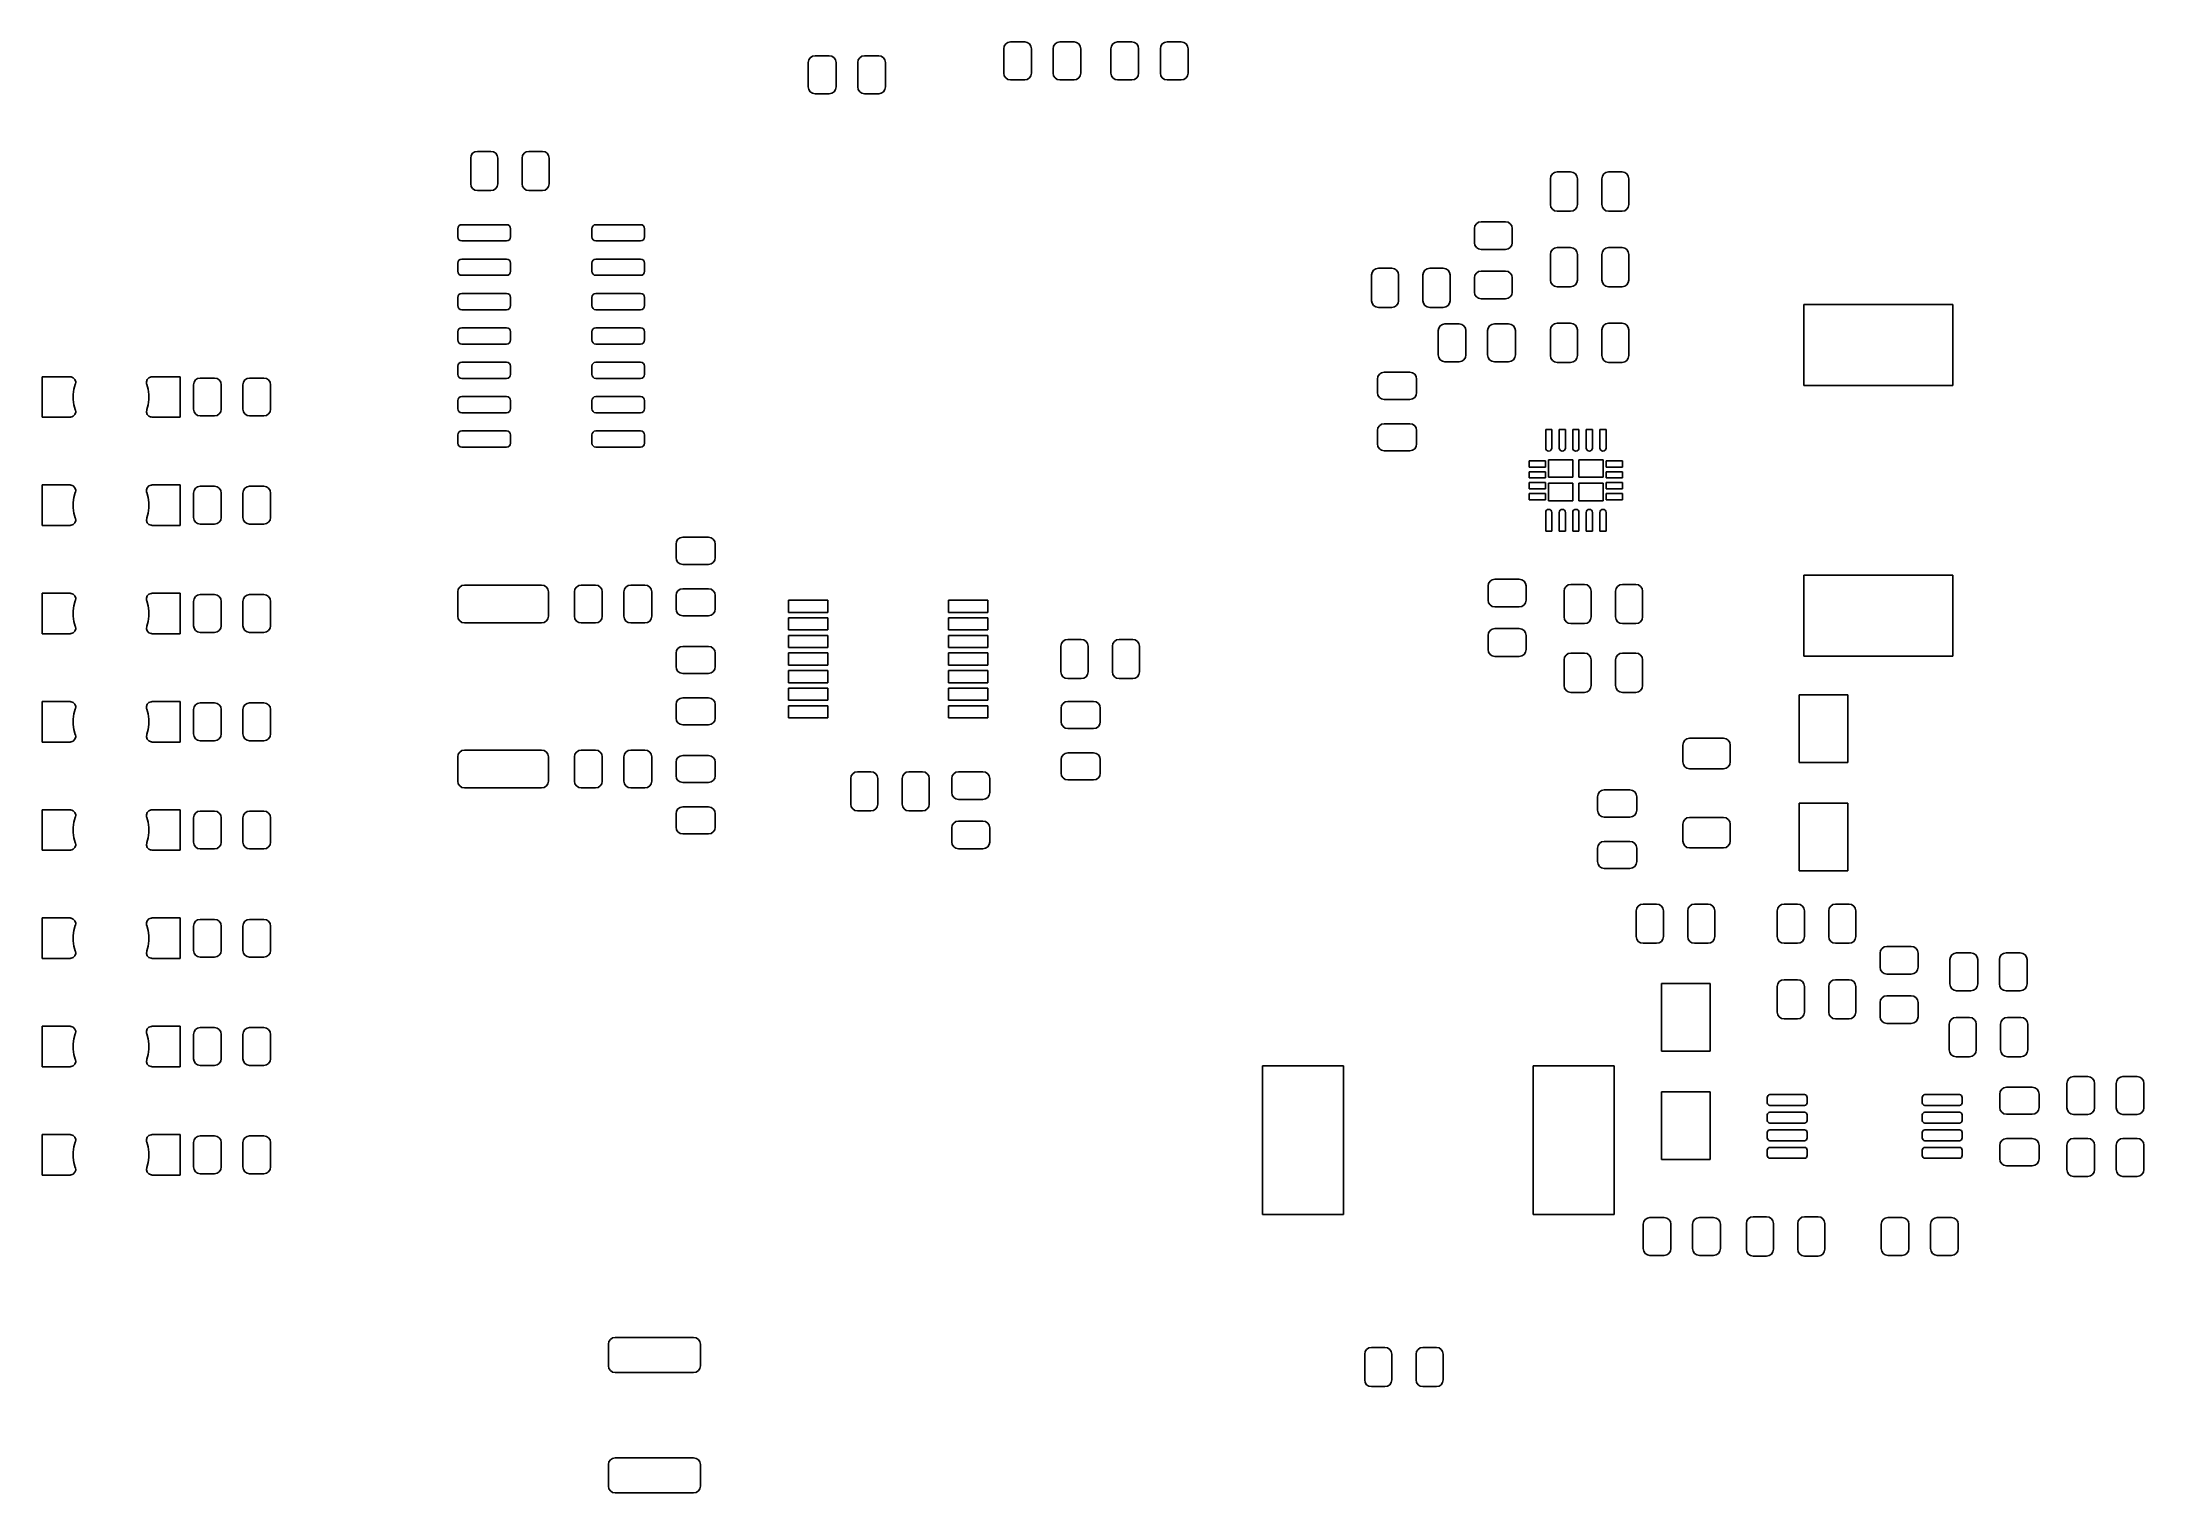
# Model space of a CAD drawing. Extents: x 0.05 to 3.11, y 0.36 to 2.47.
import ezdxf

# ---------------------------------------------------------------- set-up
doc = ezdxf.new("R2010")
doc.units = 0
doc.header["$MEASUREMENT"] = 0
doc.layers.add('BLACK', color=7, linetype='CONTINUOUS')

msp = doc.modelspace()

# ---------------------------------------------------------------- linework, layer by layer
at = {"layer": 'BLACK', "linetype": 'CONTINUOUS'}
for p, q in [((1.1668, 2.4447), (1.17, 2.4468)), ((1.17, 2.4468), (1.1737, 2.4476)), ((1.1737, 2.4476), (1.1944, 2.4476)), ((1.1944, 2.4476), (1.1982, 2.4468)), ((1.1982, 2.4468), (1.2014, 2.4447)), ((1.2386, 2.4447), (1.2418, 2.4468)), ((1.2418, 2.4468), (1.2456, 2.4476)), ((1.2456, 2.4476), (1.2663, 2.4476)), ((1.2663, 2.4476), (1.27, 2.4468)), ((1.27, 2.4468), (1.2732, 2.4447)), ((1.448, 2.4577), (1.4487, 2.4615)), ((1.448, 2.4223), (1.448, 2.4577)), ((1.4487, 2.4615), (1.4509, 2.4647)), ((1.4509, 2.4647), (1.4541, 2.4668)), ((1.4541, 2.4668), (1.4578, 2.4676)), ((1.4578, 2.4676), (1.4785, 2.4676)), ((1.4785, 2.4676), (1.4823, 2.4668)), ((1.4823, 2.4668), (1.4854, 2.4647)), ((1.4854, 2.4647), (1.4876, 2.4615)), ((1.4876, 2.4615), (1.4883, 2.4577)), ((1.4883, 2.4577), (1.4883, 2.4223)), ((1.5198, 2.4577), (1.5206, 2.4615)), ((1.5198, 2.4223), (1.5198, 2.4577)), ((1.5206, 2.4615), (1.5227, 2.4647)), ((1.5227, 2.4647), (1.5259, 2.4668)), ((1.5259, 2.4668), (1.5297, 2.4676)), ((1.5297, 2.4676), (1.5503, 2.4676)), ((1.5503, 2.4676), (1.5541, 2.4668)), ((1.5541, 2.4668), (1.5573, 2.4647)), ((1.5573, 2.4647), (1.5594, 2.4615)), ((1.5594, 2.4615), (1.5602, 2.4577)), ((1.5602, 2.4577), (1.5602, 2.4223)), ((1.6039, 2.4577), (1.6046, 2.4615)), ((1.6039, 2.4223), (1.6039, 2.4577)), ((1.6046, 2.4615), (1.6068, 2.4647)), ((1.6068, 2.4647), (1.61, 2.4668)), ((1.61, 2.4668), (1.6137, 2.4676)), ((1.6137, 2.4676), (1.6344, 2.4676)), ((1.6344, 2.4676), (1.6382, 2.4668)), ((1.6382, 2.4668), (1.6414, 2.4647)), ((1.6414, 2.4647), (1.6435, 2.4615)), ((1.6435, 2.4615), (1.6442, 2.4577)), ((1.6442, 2.4577), (1.6442, 2.4223)), ((1.6758, 2.4577), (1.6765, 2.4615)), ((1.6758, 2.4223), (1.6758, 2.4577)), ((1.6765, 2.4615), (1.6786, 2.4647)), ((1.6786, 2.4647), (1.6818, 2.4668)), ((1.6818, 2.4668), (1.6856, 2.4676)), ((1.6856, 2.4676), (1.7063, 2.4676)), ((1.7063, 2.4676), (1.71, 2.4668)), ((1.71, 2.4668), (1.7132, 2.4647)), ((1.7132, 2.4647), (1.7153, 2.4615)), ((1.7153, 2.4615), (1.7161, 2.4577)), ((1.7161, 2.4577), (1.7161, 2.4223)), ((1.1639, 2.4377), (1.1646, 2.4415)), ((1.1639, 2.4023), (1.1639, 2.4377)), ((1.1646, 2.4415), (1.1668, 2.4447)), ((1.2014, 2.4447), (1.2035, 2.4415)), ((1.2035, 2.4415), (1.2043, 2.4377)), ((1.2043, 2.4377), (1.2043, 2.4023)), ((1.2357, 2.4377), (1.2365, 2.4415)), ((1.2357, 2.4023), (1.2357, 2.4377)), ((1.2365, 2.4415), (1.2386, 2.4447)), ((1.2732, 2.4447), (1.2753, 2.4415)), ((1.2753, 2.4415), (1.2761, 2.4377)), ((1.2761, 2.4377), (1.2761, 2.4023)), ((1.4487, 2.4185), (1.448, 2.4223)), ((1.4509, 2.4153), (1.4487, 2.4185)), ((1.4541, 2.4132), (1.4509, 2.4153)), ((1.4854, 2.4153), (1.4823, 2.4132)), ((1.4876, 2.4185), (1.4854, 2.4153)), ((1.4883, 2.4223), (1.4876, 2.4185)), ((1.5206, 2.4185), (1.5198, 2.4223)), ((1.5227, 2.4153), (1.5206, 2.4185)), ((1.5259, 2.4132), (1.5227, 2.4153)), ((1.5573, 2.4153), (1.5541, 2.4132)), ((1.5594, 2.4185), (1.5573, 2.4153)), ((1.5602, 2.4223), (1.5594, 2.4185)), ((1.6046, 2.4185), (1.6039, 2.4223)), ((1.6068, 2.4153), (1.6046, 2.4185)), ((1.61, 2.4132), (1.6068, 2.4153)), ((1.6414, 2.4153), (1.6382, 2.4132)), ((1.6435, 2.4185), (1.6414, 2.4153)), ((1.6442, 2.4223), (1.6435, 2.4185)), ((1.6765, 2.4185), (1.6758, 2.4223)), ((1.6786, 2.4153), (1.6765, 2.4185)), ((1.6818, 2.4132), (1.6786, 2.4153)), ((1.7132, 2.4153), (1.71, 2.4132)), ((1.7153, 2.4185), (1.7132, 2.4153)), ((1.7161, 2.4223), (1.7153, 2.4185)), ((1.1646, 2.3985), (1.1639, 2.4023)), ((1.1668, 2.3953), (1.1646, 2.3985)), ((1.17, 2.3932), (1.1668, 2.3953)), ((1.1737, 2.3924), (1.17, 2.3932)), ((1.1944, 2.3924), (1.1737, 2.3924)), ((1.1982, 2.3932), (1.1944, 2.3924)), ((1.2014, 2.3953), (1.1982, 2.3932)), ((1.2035, 2.3985), (1.2014, 2.3953)), ((1.2043, 2.4023), (1.2035, 2.3985)), ((1.2365, 2.3985), (1.2357, 2.4023)), ((1.2386, 2.3953), (1.2365, 2.3985)), ((1.2418, 2.3932), (1.2386, 2.3953)), ((1.2456, 2.3924), (1.2418, 2.3932)), ((1.2663, 2.3924), (1.2456, 2.3924)), ((1.27, 2.3932), (1.2663, 2.3924)), ((1.2732, 2.3953), (1.27, 2.3932)), ((1.2753, 2.3985), (1.2732, 2.3953)), ((1.2761, 2.4023), (1.2753, 2.3985)), ((1.4578, 2.4124), (1.4541, 2.4132)), ((1.4785, 2.4124), (1.4578, 2.4124)), ((1.4823, 2.4132), (1.4785, 2.4124)), ((1.5297, 2.4124), (1.5259, 2.4132)), ((1.5503, 2.4124), (1.5297, 2.4124)), ((1.5541, 2.4132), (1.5503, 2.4124)), ((1.6137, 2.4124), (1.61, 2.4132)), ((1.6344, 2.4124), (1.6137, 2.4124)), ((1.6382, 2.4132), (1.6344, 2.4124)), ((1.6856, 2.4124), (1.6818, 2.4132)), ((1.7063, 2.4124), (1.6856, 2.4124)), ((1.71, 2.4132), (1.7063, 2.4124)), ((0.6729, 2.2987), (0.6737, 2.3025)), ((0.6729, 2.2613), (0.6729, 2.2987)), ((0.6737, 2.3025), (0.6758, 2.3057)), ((0.6758, 2.3057), (0.679, 2.3078)), ((0.679, 2.3078), (0.6828, 2.3085)), ((0.6828, 2.3085), (0.7024, 2.3085)), ((0.7024, 2.3085), (0.7062, 2.3078)), ((0.7062, 2.3078), (0.7094, 2.3057)), ((0.7094, 2.3057), (0.7115, 2.3025)), ((0.7115, 2.3025), (0.7123, 2.2987)), ((0.7123, 2.2987), (0.7123, 2.2613)), ((0.7477, 2.2987), (0.7485, 2.3025)), ((0.7477, 2.2613), (0.7477, 2.2987)), ((0.7485, 2.3025), (0.7506, 2.3057)), ((0.7506, 2.3057), (0.7538, 2.3078)), ((0.7538, 2.3078), (0.7576, 2.3085)), ((0.7576, 2.3085), (0.7772, 2.3085)), ((0.7772, 2.3085), (0.781, 2.3078)), ((0.781, 2.3078), (0.7842, 2.3057)), ((0.7842, 2.3057), (0.7863, 2.3025)), ((0.7863, 2.3025), (0.7871, 2.2987)), ((0.7871, 2.2987), (0.7871, 2.2613)), ((2.2429, 2.2687), (2.2437, 2.2725)), ((2.2429, 2.2313), (2.2429, 2.2687)), ((2.2437, 2.2725), (2.2458, 2.2757)), ((2.2458, 2.2757), (2.249, 2.2778)), ((2.249, 2.2778), (2.2528, 2.2785)), ((2.2528, 2.2785), (2.2724, 2.2785)), ((2.2724, 2.2785), (2.2762, 2.2778)), ((2.2762, 2.2778), (2.2794, 2.2757)), ((2.2794, 2.2757), (2.2815, 2.2725)), ((2.2815, 2.2725), (2.2823, 2.2687)), ((2.2823, 2.2687), (2.2823, 2.2313)), ((2.3177, 2.2687), (2.3185, 2.2725)), ((2.3177, 2.2313), (2.3177, 2.2687)), ((2.3185, 2.2725), (2.3206, 2.2757)), ((2.3206, 2.2757), (2.3238, 2.2778)), ((2.3238, 2.2778), (2.3276, 2.2785)), ((2.3276, 2.2785), (2.3472, 2.2785)), ((2.3472, 2.2785), (2.351, 2.2778)), ((2.351, 2.2778), (2.3542, 2.2757)), ((2.3542, 2.2757), (2.3563, 2.2725)), ((2.3563, 2.2725), (2.3571, 2.2687)), ((2.3571, 2.2687), (2.3571, 2.2313)), ((0.6737, 2.2575), (0.6729, 2.2613)), ((0.6758, 2.2543), (0.6737, 2.2575)), ((0.679, 2.2522), (0.6758, 2.2543)), ((0.6828, 2.2515), (0.679, 2.2522)), ((0.7024, 2.2515), (0.6828, 2.2515)), ((0.7062, 2.2522), (0.7024, 2.2515)), ((0.7094, 2.2543), (0.7062, 2.2522)), ((0.7115, 2.2575), (0.7094, 2.2543)), ((0.7123, 2.2613), (0.7115, 2.2575)), ((0.7485, 2.2575), (0.7477, 2.2613)), ((0.7506, 2.2543), (0.7485, 2.2575)), ((0.7538, 2.2522), (0.7506, 2.2543)), ((0.7576, 2.2515), (0.7538, 2.2522)), ((0.7772, 2.2515), (0.7576, 2.2515)), ((0.781, 2.2522), (0.7772, 2.2515)), ((0.7842, 2.2543), (0.781, 2.2522)), ((0.7863, 2.2575), (0.7842, 2.2543)), ((0.7871, 2.2613), (0.7863, 2.2575)), ((2.2437, 2.2275), (2.2429, 2.2313)), ((2.2823, 2.2313), (2.2815, 2.2275)), ((2.3185, 2.2275), (2.3177, 2.2313)), ((2.3571, 2.2313), (2.3563, 2.2275)), ((0.6559, 2.2001), (0.6578, 2.2014)), ((0.6578, 2.2014), (0.6601, 2.2018)), ((0.6601, 2.2018), (0.725, 2.2018)), ((0.725, 2.2018), (0.7273, 2.2014)), ((0.7273, 2.2014), (0.7292, 2.2001)), ((0.8508, 2.2001), (0.8527, 2.2014)), ((0.8527, 2.2014), (0.855, 2.2018)), ((0.855, 2.2018), (0.9199, 2.2018)), ((0.9199, 2.2018), (0.9222, 2.2014)), ((0.9222, 2.2014), (0.9241, 2.2001)), ((2.1332, 2.2), (2.1353, 2.2032)), ((2.1353, 2.2032), (2.1385, 2.2054)), ((2.1385, 2.2054), (2.1423, 2.2061)), ((2.1423, 2.2061), (2.1777, 2.2061)), ((2.1777, 2.2061), (2.1815, 2.2054)), ((2.1815, 2.2054), (2.1847, 2.2032)), ((2.1847, 2.2032), (2.1868, 2.2)), ((2.2458, 2.2243), (2.2437, 2.2275)), ((2.249, 2.2222), (2.2458, 2.2243)), ((2.2528, 2.2215), (2.249, 2.2222)), ((2.2724, 2.2215), (2.2528, 2.2215)), ((2.2762, 2.2222), (2.2724, 2.2215)), ((2.2794, 2.2243), (2.2762, 2.2222)), ((2.2815, 2.2275), (2.2794, 2.2243)), ((2.3206, 2.2243), (2.3185, 2.2275)), ((2.3238, 2.2222), (2.3206, 2.2243)), ((2.3276, 2.2215), (2.3238, 2.2222)), ((2.3472, 2.2215), (2.3276, 2.2215)), ((2.351, 2.2222), (2.3472, 2.2215)), ((2.3542, 2.2243), (2.351, 2.2222)), ((2.3563, 2.2275), (2.3542, 2.2243)), ((0.6542, 2.1959), (0.6546, 2.1982)), ((0.6542, 2.1841), (0.6542, 2.1959)), ((0.6546, 2.1818), (0.6542, 2.1841)), ((0.6546, 2.1982), (0.6559, 2.2001)), ((0.6559, 2.1799), (0.6546, 2.1818)), ((0.6578, 2.1786), (0.6559, 2.1799)), ((0.6601, 2.1782), (0.6578, 2.1786)), ((0.725, 2.1782), (0.6601, 2.1782)), ((0.7273, 2.1786), (0.725, 2.1782)), ((0.7292, 2.1799), (0.7273, 2.1786)), ((0.7292, 2.2001), (0.7305, 2.1982)), ((0.7305, 2.1818), (0.7292, 2.1799)), ((0.7305, 2.1982), (0.7309, 2.1959)), ((0.7309, 2.1841), (0.7305, 2.1818)), ((0.7309, 2.1959), (0.7309, 2.1841)), ((0.8491, 2.1959), (0.8495, 2.1982)), ((0.8491, 2.1841), (0.8491, 2.1959)), ((0.8495, 2.1818), (0.8491, 2.1841)), ((0.8495, 2.1982), (0.8508, 2.2001)), ((0.8508, 2.1799), (0.8495, 2.1818)), ((0.8527, 2.1786), (0.8508, 2.1799)), ((0.855, 2.1782), (0.8527, 2.1786)), ((0.9199, 2.1782), (0.855, 2.1782)), ((0.9222, 2.1786), (0.9199, 2.1782)), ((0.9241, 2.1799), (0.9222, 2.1786)), ((0.9241, 2.2001), (0.9254, 2.1982)), ((0.9254, 2.1818), (0.9241, 2.1799)), ((0.9254, 2.1982), (0.9258, 2.1959)), ((0.9258, 2.1841), (0.9254, 2.1818)), ((0.9258, 2.1959), (0.9258, 2.1841)), ((2.1324, 2.1963), (2.1332, 2.2)), ((2.1324, 2.1756), (2.1324, 2.1963)), ((2.1332, 2.1718), (2.1324, 2.1756)), ((2.1353, 2.1686), (2.1332, 2.1718)), ((2.1868, 2.1718), (2.1847, 2.1686)), ((2.1868, 2.2), (2.1876, 2.1963)), ((2.1876, 2.1756), (2.1868, 2.1718)), ((2.1876, 2.1963), (2.1876, 2.1756)), ((0.6542, 2.1459), (0.6546, 2.1482)), ((0.6542, 2.1341), (0.6542, 2.1459)), ((0.6546, 2.1482), (0.6559, 2.1501)), ((0.6559, 2.1501), (0.6578, 2.1514)), ((0.6578, 2.1514), (0.6601, 2.1518)), ((0.6601, 2.1518), (0.725, 2.1518)), ((0.725, 2.1518), (0.7273, 2.1514)), ((0.7273, 2.1514), (0.7292, 2.1501)), ((0.7292, 2.1501), (0.7305, 2.1482)), ((0.7305, 2.1482), (0.7309, 2.1459)), ((0.7309, 2.1459), (0.7309, 2.1341)), ((0.8491, 2.1459), (0.8495, 2.1482)), ((0.8491, 2.1341), (0.8491, 2.1459)), ((0.8495, 2.1482), (0.8508, 2.1501)), ((0.8508, 2.1501), (0.8527, 2.1514)), ((0.8527, 2.1514), (0.855, 2.1518)), ((0.855, 2.1518), (0.9199, 2.1518)), ((0.9199, 2.1518), (0.9222, 2.1514)), ((0.9222, 2.1514), (0.9241, 2.1501)), ((0.9241, 2.1501), (0.9254, 2.1482)), ((0.9254, 2.1482), (0.9258, 2.1459)), ((0.9258, 2.1459), (0.9258, 2.1341)), ((2.1385, 2.1665), (2.1353, 2.1686)), ((2.1423, 2.1658), (2.1385, 2.1665)), ((2.1777, 2.1658), (2.1423, 2.1658)), ((2.1815, 2.1665), (2.1777, 2.1658)), ((2.1847, 2.1686), (2.1815, 2.1665)), ((2.2429, 2.1587), (2.2437, 2.1625)), ((2.2429, 2.1213), (2.2429, 2.1587)), ((2.2437, 2.1625), (2.2458, 2.1657)), ((2.2458, 2.1657), (2.249, 2.1678)), ((2.249, 2.1678), (2.2528, 2.1685)), ((2.2528, 2.1685), (2.2724, 2.1685)), ((2.2724, 2.1685), (2.2762, 2.1678)), ((2.2762, 2.1678), (2.2794, 2.1657)), ((2.2794, 2.1657), (2.2815, 2.1625)), ((2.2815, 2.1625), (2.2823, 2.1587)), ((2.2823, 2.1587), (2.2823, 2.1213)), ((2.3177, 2.1587), (2.3185, 2.1625)), ((2.3177, 2.1213), (2.3177, 2.1587)), ((2.3185, 2.1625), (2.3206, 2.1657)), ((2.3206, 2.1657), (2.3238, 2.1678)), ((2.3238, 2.1678), (2.3276, 2.1685)), ((2.3276, 2.1685), (2.3472, 2.1685)), ((2.3472, 2.1685), (2.351, 2.1678)), ((2.351, 2.1678), (2.3542, 2.1657)), ((2.3542, 2.1657), (2.3563, 2.1625)), ((2.3563, 2.1625), (2.3571, 2.1587)), ((2.3571, 2.1587), (2.3571, 2.1213)), ((0.6546, 2.1318), (0.6542, 2.1341)), ((0.6559, 2.1299), (0.6546, 2.1318)), ((0.6578, 2.1286), (0.6559, 2.1299)), ((0.6601, 2.1282), (0.6578, 2.1286)), ((0.725, 2.1282), (0.6601, 2.1282)), ((0.7273, 2.1286), (0.725, 2.1282)), ((0.7292, 2.1299), (0.7273, 2.1286)), ((0.7305, 2.1318), (0.7292, 2.1299)), ((0.7309, 2.1341), (0.7305, 2.1318)), ((0.8495, 2.1318), (0.8491, 2.1341)), ((0.8508, 2.1299), (0.8495, 2.1318)), ((0.8527, 2.1286), (0.8508, 2.1299)), ((0.855, 2.1282), (0.8527, 2.1286)), ((0.9199, 2.1282), (0.855, 2.1282)), ((0.9222, 2.1286), (0.9199, 2.1282)), ((0.9241, 2.1299), (0.9222, 2.1286)), ((0.9254, 2.1318), (0.9241, 2.1299)), ((0.9258, 2.1341), (0.9254, 2.1318)), ((1.9829, 2.1287), (1.9837, 2.1325)), ((1.9829, 2.0913), (1.9829, 2.1287)), ((1.9837, 2.1325), (1.9858, 2.1357)), ((1.9858, 2.1357), (1.989, 2.1378)), ((1.989, 2.1378), (1.9928, 2.1385)), ((1.9928, 2.1385), (2.0124, 2.1385)), ((2.0124, 2.1385), (2.0162, 2.1378)), ((2.0162, 2.1378), (2.0194, 2.1357)), ((2.0194, 2.1357), (2.0215, 2.1325)), ((2.0215, 2.1325), (2.0223, 2.1287)), ((2.0223, 2.1287), (2.0223, 2.0913)), ((2.0577, 2.1287), (2.0585, 2.1325)), ((2.0577, 2.0913), (2.0577, 2.1287)), ((2.0585, 2.1325), (2.0606, 2.1357)), ((2.0606, 2.1357), (2.0638, 2.1378)), ((2.0638, 2.1378), (2.0676, 2.1385)), ((2.0676, 2.1385), (2.0872, 2.1385)), ((2.0872, 2.1385), (2.091, 2.1378)), ((2.091, 2.1378), (2.0942, 2.1357)), ((2.0942, 2.1357), (2.0963, 2.1325)), ((2.0963, 2.1325), (2.0971, 2.1287)), ((2.0971, 2.1287), (2.0971, 2.0913)), ((2.1324, 2.1244), (2.1332, 2.1282)), ((2.1324, 2.1037), (2.1324, 2.1244)), ((2.1332, 2.1282), (2.1353, 2.1314)), ((2.1353, 2.1314), (2.1385, 2.1335)), ((2.1385, 2.1335), (2.1423, 2.1343)), ((2.1423, 2.1343), (2.1777, 2.1343)), ((2.1777, 2.1343), (2.1815, 2.1335)), ((2.1815, 2.1335), (2.1847, 2.1314)), ((2.1847, 2.1314), (2.1868, 2.1282)), ((2.1868, 2.1282), (2.1876, 2.1244)), ((2.1876, 2.1244), (2.1876, 2.1037)), ((2.2437, 2.1175), (2.2429, 2.1213)), ((2.2458, 2.1143), (2.2437, 2.1175)), ((2.249, 2.1122), (2.2458, 2.1143)), ((2.2528, 2.1115), (2.249, 2.1122)), ((2.2724, 2.1115), (2.2528, 2.1115)), ((2.2762, 2.1122), (2.2724, 2.1115)), ((2.2794, 2.1143), (2.2762, 2.1122)), ((2.2815, 2.1175), (2.2794, 2.1143)), ((2.2823, 2.1213), (2.2815, 2.1175)), ((2.3185, 2.1175), (2.3177, 2.1213)), ((2.3206, 2.1143), (2.3185, 2.1175)), ((2.3238, 2.1122), (2.3206, 2.1143)), ((2.3276, 2.1115), (2.3238, 2.1122)), ((2.3472, 2.1115), (2.3276, 2.1115)), ((2.351, 2.1122), (2.3472, 2.1115)), ((2.3542, 2.1143), (2.351, 2.1122)), ((2.3563, 2.1175), (2.3542, 2.1143)), ((2.3571, 2.1213), (2.3563, 2.1175)), ((0.6542, 2.0959), (0.6546, 2.0982)), ((0.6542, 2.0841), (0.6542, 2.0959)), ((0.6546, 2.0818), (0.6542, 2.0841)), ((0.6546, 2.0982), (0.6559, 2.1001)), ((0.6559, 2.0799), (0.6546, 2.0818)), ((0.6559, 2.1001), (0.6578, 2.1014)), ((0.6578, 2.0786), (0.6559, 2.0799)), ((0.6578, 2.1014), (0.6601, 2.1018)), ((0.6601, 2.0782), (0.6578, 2.0786)), ((0.6601, 2.1018), (0.725, 2.1018)), ((0.725, 2.1018), (0.7273, 2.1014)), ((0.7273, 2.0786), (0.725, 2.0782)), ((0.7273, 2.1014), (0.7292, 2.1001)), ((0.7292, 2.0799), (0.7273, 2.0786)), ((0.7292, 2.1001), (0.7305, 2.0982)), ((0.7305, 2.0818), (0.7292, 2.0799)), ((0.7305, 2.0982), (0.7309, 2.0959)), ((0.7309, 2.0841), (0.7305, 2.0818)), ((0.7309, 2.0959), (0.7309, 2.0841)), ((0.8491, 2.0959), (0.8495, 2.0982)), ((0.8491, 2.0841), (0.8491, 2.0959)), ((0.8495, 2.0818), (0.8491, 2.0841)), ((0.8495, 2.0982), (0.8508, 2.1001)), ((0.8508, 2.0799), (0.8495, 2.0818)), ((0.8508, 2.1001), (0.8527, 2.1014)), ((0.8527, 2.0786), (0.8508, 2.0799)), ((0.8527, 2.1014), (0.855, 2.1018)), ((0.855, 2.0782), (0.8527, 2.0786)), ((0.855, 2.1018), (0.9199, 2.1018)), ((0.9199, 2.1018), (0.9222, 2.1014)), ((0.9222, 2.0786), (0.9199, 2.0782)), ((0.9222, 2.1014), (0.9241, 2.1001)), ((0.9241, 2.0799), (0.9222, 2.0786)), ((0.9241, 2.1001), (0.9254, 2.0982)), ((0.9254, 2.0818), (0.9241, 2.0799)), ((0.9254, 2.0982), (0.9258, 2.0959)), ((0.9258, 2.0841), (0.9254, 2.0818)), ((0.9258, 2.0959), (0.9258, 2.0841)), ((1.9837, 2.0875), (1.9829, 2.0913)), ((1.9858, 2.0843), (1.9837, 2.0875)), ((1.989, 2.0822), (1.9858, 2.0843)), ((1.9928, 2.0815), (1.989, 2.0822)), ((2.0124, 2.0815), (1.9928, 2.0815)), ((2.0162, 2.0822), (2.0124, 2.0815)), ((2.0194, 2.0843), (2.0162, 2.0822)), ((2.0215, 2.0875), (2.0194, 2.0843)), ((2.0223, 2.0913), (2.0215, 2.0875)), ((2.0585, 2.0875), (2.0577, 2.0913)), ((2.0606, 2.0843), (2.0585, 2.0875)), ((2.0638, 2.0822), (2.0606, 2.0843)), ((2.0676, 2.0815), (2.0638, 2.0822)), ((2.0872, 2.0815), (2.0676, 2.0815)), ((2.091, 2.0822), (2.0872, 2.0815)), ((2.0942, 2.0843), (2.091, 2.0822)), ((2.0963, 2.0875), (2.0942, 2.0843)), ((2.0971, 2.0913), (2.0963, 2.0875)), ((2.1332, 2.1), (2.1324, 2.1037)), ((2.1353, 2.0968), (2.1332, 2.1)), ((2.1385, 2.0947), (2.1353, 2.0968)), ((2.1423, 2.0939), (2.1385, 2.0947)), ((2.1777, 2.0939), (2.1423, 2.0939)), ((2.1815, 2.0947), (2.1777, 2.0939)), ((2.1847, 2.0968), (2.1815, 2.0947)), ((2.1868, 2.1), (2.1847, 2.0968)), ((2.1876, 2.1037), (2.1868, 2.1)), ((2.6117, 1.9678), (2.6117, 2.0859)), ((2.6117, 2.0859), (2.8283, 2.0859)), ((2.8283, 2.0859), (2.8283, 1.9678)), ((0.6542, 2.0459), (0.6546, 2.0482)), ((0.6546, 2.0482), (0.6559, 2.0501)), ((0.6559, 2.0501), (0.6578, 2.0514)), ((0.6578, 2.0514), (0.6601, 2.0518)), ((0.725, 2.0782), (0.6601, 2.0782)), ((0.6601, 2.0518), (0.725, 2.0518)), ((0.725, 2.0518), (0.7273, 2.0514)), ((0.7273, 2.0514), (0.7292, 2.0501)), ((0.7292, 2.0501), (0.7305, 2.0482)), ((0.7305, 2.0482), (0.7309, 2.0459)), ((0.8491, 2.0459), (0.8495, 2.0482)), ((0.8495, 2.0482), (0.8508, 2.0501)), ((0.8508, 2.0501), (0.8527, 2.0514)), ((0.8527, 2.0514), (0.855, 2.0518)), ((0.9199, 2.0782), (0.855, 2.0782)), ((0.855, 2.0518), (0.9199, 2.0518)), ((0.9199, 2.0518), (0.9222, 2.0514)), ((0.9222, 2.0514), (0.9241, 2.0501)), ((0.9241, 2.0501), (0.9254, 2.0482)), ((0.9254, 2.0482), (0.9258, 2.0459)), ((2.0798, 2.0477), (2.0806, 2.0515)), ((2.0806, 2.0515), (2.0827, 2.0547)), ((2.0827, 2.0547), (2.0859, 2.0568)), ((2.0859, 2.0568), (2.0897, 2.0576)), ((2.0897, 2.0576), (2.1103, 2.0576)), ((2.1103, 2.0576), (2.1141, 2.0568)), ((2.1141, 2.0568), (2.1173, 2.0547)), ((2.1173, 2.0547), (2.1194, 2.0515)), ((2.1194, 2.0515), (2.1202, 2.0477)), ((2.1517, 2.0477), (2.1524, 2.0515)), ((2.1524, 2.0515), (2.1546, 2.0547)), ((2.1546, 2.0547), (2.1578, 2.0568)), ((2.1578, 2.0568), (2.1615, 2.0576)), ((2.1615, 2.0576), (2.1822, 2.0576)), ((2.1822, 2.0576), (2.186, 2.0568)), ((2.186, 2.0568), (2.1891, 2.0547)), ((2.1891, 2.0547), (2.1913, 2.0515)), ((2.1913, 2.0515), (2.192, 2.0477)), ((2.2429, 2.0487), (2.2437, 2.0525)), ((2.2429, 2.0113), (2.2429, 2.0487)), ((2.2437, 2.0525), (2.2458, 2.0557)), ((2.2458, 2.0557), (2.249, 2.0578)), ((2.249, 2.0578), (2.2528, 2.0585)), ((2.2528, 2.0585), (2.2724, 2.0585)), ((2.2724, 2.0585), (2.2762, 2.0578)), ((2.2762, 2.0578), (2.2794, 2.0557)), ((2.2794, 2.0557), (2.2815, 2.0525)), ((2.2815, 2.0525), (2.2823, 2.0487)), ((2.2823, 2.0487), (2.2823, 2.0113)), ((2.3177, 2.0487), (2.3185, 2.0525)), ((2.3177, 2.0113), (2.3177, 2.0487)), ((2.3185, 2.0525), (2.3206, 2.0557)), ((2.3206, 2.0557), (2.3238, 2.0578)), ((2.3238, 2.0578), (2.3276, 2.0585)), ((2.3276, 2.0585), (2.3472, 2.0585)), ((2.3472, 2.0585), (2.351, 2.0578)), ((2.351, 2.0578), (2.3542, 2.0557)), ((2.3542, 2.0557), (2.3563, 2.0525)), ((2.3563, 2.0525), (2.3571, 2.0487)), ((2.3571, 2.0487), (2.3571, 2.0113)), ((0.6542, 2.0341), (0.6542, 2.0459)), ((0.6546, 2.0318), (0.6542, 2.0341)), ((0.6559, 2.0299), (0.6546, 2.0318)), ((0.6578, 2.0286), (0.6559, 2.0299)), ((0.6601, 2.0282), (0.6578, 2.0286)), ((0.725, 2.0282), (0.6601, 2.0282)), ((0.7273, 2.0286), (0.725, 2.0282)), ((0.7292, 2.0299), (0.7273, 2.0286)), ((0.7305, 2.0318), (0.7292, 2.0299)), ((0.7309, 2.0341), (0.7305, 2.0318)), ((0.7309, 2.0459), (0.7309, 2.0341)), ((0.8491, 2.0341), (0.8491, 2.0459)), ((0.8495, 2.0318), (0.8491, 2.0341)), ((0.8508, 2.0299), (0.8495, 2.0318)), ((0.8527, 2.0286), (0.8508, 2.0299)), ((0.855, 2.0282), (0.8527, 2.0286)), ((0.9199, 2.0282), (0.855, 2.0282)), ((0.9222, 2.0286), (0.9199, 2.0282)), ((0.9241, 2.0299), (0.9222, 2.0286)), ((0.9254, 2.0318), (0.9241, 2.0299)), ((0.9258, 2.0341), (0.9254, 2.0318)), ((0.9258, 2.0459), (0.9258, 2.0341)), ((2.0798, 2.0123), (2.0798, 2.0477)), ((2.1202, 2.0477), (2.1202, 2.0123)), ((2.1517, 2.0123), (2.1517, 2.0477)), ((2.192, 2.0477), (2.192, 2.0123)), ((0.6542, 1.9959), (0.6546, 1.9982)), ((0.6542, 1.9841), (0.6542, 1.9959)), ((0.6546, 1.9982), (0.6559, 2.0001)), ((0.6559, 2.0001), (0.6578, 2.0014)), ((0.6578, 2.0014), (0.6601, 2.0018)), ((0.6601, 2.0018), (0.725, 2.0018)), ((0.725, 2.0018), (0.7273, 2.0014)), ((0.7273, 2.0014), (0.7292, 2.0001)), ((0.7292, 2.0001), (0.7305, 1.9982)), ((0.7305, 1.9982), (0.7309, 1.9959)), ((0.7309, 1.9959), (0.7309, 1.9841)), ((0.8491, 1.9959), (0.8495, 1.9982)), ((0.8491, 1.9841), (0.8491, 1.9959)), ((0.8495, 1.9982), (0.8508, 2.0001)), ((0.8508, 2.0001), (0.8527, 2.0014)), ((0.8527, 2.0014), (0.855, 2.0018)), ((0.855, 2.0018), (0.9199, 2.0018)), ((0.9199, 2.0018), (0.9222, 2.0014)), ((0.9222, 2.0014), (0.9241, 2.0001)), ((0.9241, 2.0001), (0.9254, 1.9982)), ((0.9254, 1.9982), (0.9258, 1.9959)), ((0.9258, 1.9959), (0.9258, 1.9841)), ((1.9975, 1.9863), (2.0013, 1.9871)), ((2.0013, 1.9871), (2.0387, 1.9871)), ((2.0387, 1.9871), (2.0425, 1.9863)), ((2.0806, 2.0085), (2.0798, 2.0123)), ((2.0827, 2.0053), (2.0806, 2.0085)), ((2.0859, 2.0032), (2.0827, 2.0053)), ((2.0897, 2.0024), (2.0859, 2.0032)), ((2.1103, 2.0024), (2.0897, 2.0024)), ((2.1141, 2.0032), (2.1103, 2.0024)), ((2.1173, 2.0053), (2.1141, 2.0032)), ((2.1194, 2.0085), (2.1173, 2.0053)), ((2.1202, 2.0123), (2.1194, 2.0085)), ((2.1524, 2.0085), (2.1517, 2.0123)), ((2.1546, 2.0053), (2.1524, 2.0085)), ((2.1578, 2.0032), (2.1546, 2.0053)), ((2.1615, 2.0024), (2.1578, 2.0032)), ((2.1822, 2.0024), (2.1615, 2.0024)), ((2.186, 2.0032), (2.1822, 2.0024)), ((2.1891, 2.0053), (2.186, 2.0032)), ((2.1913, 2.0085), (2.1891, 2.0053)), ((2.192, 2.0123), (2.1913, 2.0085)), ((2.2437, 2.0075), (2.2429, 2.0113)), ((2.2458, 2.0043), (2.2437, 2.0075)), ((2.249, 2.0022), (2.2458, 2.0043)), ((2.2528, 2.0015), (2.249, 2.0022)), ((2.2724, 2.0015), (2.2528, 2.0015)), ((2.2762, 2.0022), (2.2724, 2.0015)), ((2.2794, 2.0043), (2.2762, 2.0022)), ((2.2815, 2.0075), (2.2794, 2.0043)), ((2.2823, 2.0113), (2.2815, 2.0075)), ((2.3185, 2.0075), (2.3177, 2.0113)), ((2.3206, 2.0043), (2.3185, 2.0075)), ((2.3238, 2.0022), (2.3206, 2.0043)), ((2.3276, 2.0015), (2.3238, 2.0022)), ((2.3472, 2.0015), (2.3276, 2.0015)), ((2.351, 2.0022), (2.3472, 2.0015)), ((2.3542, 2.0043), (2.351, 2.0022)), ((2.3563, 2.0075), (2.3542, 2.0043)), ((2.3571, 2.0113), (2.3563, 2.0075)), ((0.0496, 1.9217), (0.0496, 1.9807)), ((0.0496, 1.9807), (0.0909, 1.9807)), ((0.0909, 1.9807), (0.0909, 1.9803)), ((0.0909, 1.9803), (0.0918, 1.9803)), ((0.0918, 1.9803), (0.0951, 1.9791)), ((0.096, 1.9626), (0.095, 1.955)), ((0.0951, 1.9791), (0.0975, 1.9766)), ((0.098, 1.9695), (0.096, 1.9626)), ((0.0975, 1.9766), (0.0987, 1.9733)), ((0.0982, 1.9698), (0.098, 1.9695)), ((0.0987, 1.9733), (0.0982, 1.9698)), ((0.2013, 1.9734), (0.2025, 1.9767)), ((0.2017, 1.9699), (0.2013, 1.9734)), ((0.202, 1.9695), (0.2017, 1.9699)), ((0.204, 1.9626), (0.202, 1.9695)), ((0.2025, 1.9767), (0.2049, 1.9792)), ((0.205, 1.955), (0.204, 1.9626)), ((0.2049, 1.9792), (0.2082, 1.9804)), ((0.2082, 1.9804), (0.2091, 1.9803)), ((0.2091, 1.9803), (0.2091, 1.9807)), ((0.2091, 1.9807), (0.2504, 1.9807)), ((0.2504, 1.9807), (0.2504, 1.9217)), ((0.2698, 1.9689), (0.2706, 1.9727)), ((0.2698, 1.9335), (0.2698, 1.9689)), ((0.2706, 1.9727), (0.2727, 1.9759)), ((0.2727, 1.9759), (0.2759, 1.978)), ((0.2759, 1.978), (0.2797, 1.9787)), ((0.2797, 1.9787), (0.3003, 1.9787)), ((0.3003, 1.9787), (0.3041, 1.978)), ((0.3041, 1.978), (0.3073, 1.9759)), ((0.3073, 1.9759), (0.3094, 1.9727)), ((0.3094, 1.9727), (0.3102, 1.9689)), ((0.3102, 1.9689), (0.3102, 1.9335)), ((0.3417, 1.9689), (0.3424, 1.9727)), ((0.3417, 1.9335), (0.3417, 1.9689)), ((0.3424, 1.9727), (0.3446, 1.9759)), ((0.3446, 1.9759), (0.3477, 1.978)), ((0.3477, 1.978), (0.3515, 1.9787)), ((0.3515, 1.9787), (0.3722, 1.9787)), ((0.3722, 1.9787), (0.376, 1.978)), ((0.376, 1.978), (0.3791, 1.9759)), ((0.3791, 1.9759), (0.3813, 1.9727)), ((0.3813, 1.9727), (0.382, 1.9689)), ((0.382, 1.9689), (0.382, 1.9335)), ((0.6546, 1.9818), (0.6542, 1.9841)), ((0.6559, 1.9799), (0.6546, 1.9818)), ((0.6578, 1.9786), (0.6559, 1.9799)), ((0.6601, 1.9782), (0.6578, 1.9786)), ((0.725, 1.9782), (0.6601, 1.9782)), ((0.7273, 1.9786), (0.725, 1.9782)), ((0.7292, 1.9799), (0.7273, 1.9786)), ((0.7305, 1.9818), (0.7292, 1.9799)), ((0.7309, 1.9841), (0.7305, 1.9818)), ((0.8495, 1.9818), (0.8491, 1.9841)), ((0.8508, 1.9799), (0.8495, 1.9818)), ((0.8527, 1.9786), (0.8508, 1.9799)), ((0.855, 1.9782), (0.8527, 1.9786)), ((0.9199, 1.9782), (0.855, 1.9782)), ((0.9222, 1.9786), (0.9199, 1.9782)), ((0.9241, 1.9799), (0.9222, 1.9786)), ((0.9254, 1.9818), (0.9241, 1.9799)), ((0.9258, 1.9841), (0.9254, 1.9818)), ((1.9915, 1.9772), (1.9922, 1.981)), ((1.9915, 1.9576), (1.9915, 1.9772)), ((1.9922, 1.9538), (1.9915, 1.9576)), ((1.9922, 1.981), (1.9943, 1.9842)), ((1.9943, 1.9842), (1.9975, 1.9863)), ((2.0425, 1.9863), (2.0457, 1.9842)), ((2.0457, 1.9842), (2.0478, 1.981)), ((2.0478, 1.981), (2.0485, 1.9772)), ((2.0485, 1.9576), (2.0478, 1.9538)), ((2.0485, 1.9772), (2.0485, 1.9576)), ((2.8283, 1.9678), (2.6117, 1.9678)), ((0.095, 1.955), (0.095, 1.9473)), ((0.095, 1.9473), (0.096, 1.9398)), ((0.0975, 1.9257), (0.0951, 1.9232)), ((0.096, 1.9398), (0.098, 1.9329)), ((0.0987, 1.929), (0.0975, 1.9257)), ((0.098, 1.9329), (0.0983, 1.9325)), ((0.0983, 1.9325), (0.0987, 1.929)), ((0.2013, 1.929), (0.2018, 1.9325)), ((0.2025, 1.9257), (0.2013, 1.929)), ((0.2018, 1.9325), (0.202, 1.9329)), ((0.202, 1.9329), (0.204, 1.9398)), ((0.2049, 1.9232), (0.2025, 1.9257)), ((0.204, 1.9398), (0.205, 1.9474)), ((0.205, 1.9474), (0.205, 1.955)), ((0.2706, 1.9297), (0.2698, 1.9335)), ((0.2727, 1.9265), (0.2706, 1.9297)), ((0.2759, 1.9244), (0.2727, 1.9265)), ((0.3073, 1.9265), (0.3041, 1.9244)), ((0.3094, 1.9297), (0.3073, 1.9265)), ((0.3102, 1.9335), (0.3094, 1.9297)), ((0.3424, 1.9297), (0.3417, 1.9335)), ((0.3446, 1.9265), (0.3424, 1.9297)), ((0.3477, 1.9244), (0.3446, 1.9265)), ((0.3791, 1.9265), (0.376, 1.9244)), ((0.3813, 1.9297), (0.3791, 1.9265)), ((0.382, 1.9335), (0.3813, 1.9297)), ((0.6542, 1.9459), (0.6546, 1.9482)), ((0.6542, 1.9341), (0.6542, 1.9459)), ((0.6546, 1.9318), (0.6542, 1.9341)), ((0.6546, 1.9482), (0.6559, 1.9501)), ((0.6559, 1.9299), (0.6546, 1.9318)), ((0.6559, 1.9501), (0.6578, 1.9514)), ((0.6578, 1.9286), (0.6559, 1.9299)), ((0.6578, 1.9514), (0.6601, 1.9518)), ((0.6601, 1.9282), (0.6578, 1.9286)), ((0.6601, 1.9518), (0.725, 1.9518)), ((0.725, 1.9282), (0.6601, 1.9282)), ((0.725, 1.9518), (0.7273, 1.9514)), ((0.7273, 1.9286), (0.725, 1.9282)), ((0.7273, 1.9514), (0.7292, 1.9501)), ((0.7292, 1.9299), (0.7273, 1.9286)), ((0.7292, 1.9501), (0.7305, 1.9482)), ((0.7305, 1.9318), (0.7292, 1.9299)), ((0.7305, 1.9482), (0.7309, 1.9459)), ((0.7309, 1.9341), (0.7305, 1.9318)), ((0.7309, 1.9459), (0.7309, 1.9341)), ((0.8491, 1.9459), (0.8495, 1.9482)), ((0.8491, 1.9341), (0.8491, 1.9459)), ((0.8495, 1.9318), (0.8491, 1.9341)), ((0.8495, 1.9482), (0.8508, 1.9501)), ((0.8508, 1.9299), (0.8495, 1.9318)), ((0.8508, 1.9501), (0.8527, 1.9514)), ((0.8527, 1.9286), (0.8508, 1.9299)), ((0.8527, 1.9514), (0.855, 1.9518)), ((0.855, 1.9282), (0.8527, 1.9286)), ((0.855, 1.9518), (0.9199, 1.9518)), ((0.9199, 1.9282), (0.855, 1.9282)), ((0.9199, 1.9518), (0.9222, 1.9514)), ((0.9222, 1.9286), (0.9199, 1.9282)), ((0.9222, 1.9514), (0.9241, 1.9501)), ((0.9241, 1.9299), (0.9222, 1.9286)), ((0.9241, 1.9501), (0.9254, 1.9482)), ((0.9254, 1.9318), (0.9241, 1.9299)), ((0.9254, 1.9482), (0.9258, 1.9459)), ((0.9258, 1.9341), (0.9254, 1.9318)), ((0.9258, 1.9459), (0.9258, 1.9341)), ((1.9943, 1.9506), (1.9922, 1.9538)), ((1.9975, 1.9485), (1.9943, 1.9506)), ((2.0013, 1.9477), (1.9975, 1.9485)), ((2.0387, 1.9477), (2.0013, 1.9477)), ((2.0425, 1.9485), (2.0387, 1.9477)), ((2.0457, 1.9506), (2.0425, 1.9485)), ((2.0478, 1.9538), (2.0457, 1.9506)), ((0.0909, 1.9217), (0.0496, 1.9217)), ((0.0918, 1.922), (0.0909, 1.9221)), ((0.0909, 1.9221), (0.0909, 1.9217)), ((0.0951, 1.9232), (0.0918, 1.922)), ((0.2082, 1.922), (0.2049, 1.9232)), ((0.2091, 1.9221), (0.2082, 1.922)), ((0.2091, 1.9217), (0.2091, 1.9221)), ((0.2504, 1.9217), (0.2091, 1.9217)), ((0.2797, 1.9236), (0.2759, 1.9244)), ((0.3003, 1.9236), (0.2797, 1.9236)), ((0.3041, 1.9244), (0.3003, 1.9236)), ((0.3515, 1.9236), (0.3477, 1.9244)), ((0.3722, 1.9236), (0.3515, 1.9236)), ((0.376, 1.9244), (0.3722, 1.9236)), ((0.6542, 1.8959), (0.6546, 1.8982)), ((0.6542, 1.8841), (0.6542, 1.8959)), ((0.6546, 1.8982), (0.6559, 1.9001)), ((0.6559, 1.9001), (0.6578, 1.9014)), ((0.6578, 1.9014), (0.6601, 1.9018)), ((0.6601, 1.9018), (0.725, 1.9018)), ((0.725, 1.9018), (0.7273, 1.9014)), ((0.7273, 1.9014), (0.7292, 1.9001)), ((0.7292, 1.9001), (0.7305, 1.8982)), ((0.7305, 1.8982), (0.7309, 1.8959)), ((0.7309, 1.8959), (0.7309, 1.8841)), ((0.8491, 1.8959), (0.8495, 1.8982)), ((0.8491, 1.8841), (0.8491, 1.8959)), ((0.8495, 1.8982), (0.8508, 1.9001)), ((0.8508, 1.9001), (0.8527, 1.9014)), ((0.8527, 1.9014), (0.855, 1.9018)), ((0.855, 1.9018), (0.9199, 1.9018)), ((0.9199, 1.9018), (0.9222, 1.9014)), ((0.9222, 1.9014), (0.9241, 1.9001)), ((0.9241, 1.9001), (0.9254, 1.8982)), ((0.9254, 1.8982), (0.9258, 1.8959)), ((0.9258, 1.8959), (0.9258, 1.8841)), ((1.9915, 1.9024), (1.9922, 1.9062)), ((1.9915, 1.8828), (1.9915, 1.9024)), ((1.9922, 1.9062), (1.9943, 1.9094)), ((1.9943, 1.9094), (1.9975, 1.9115)), ((1.9975, 1.9115), (2.0013, 1.9123)), ((2.0013, 1.9123), (2.0387, 1.9123)), ((2.0387, 1.9123), (2.0425, 1.9115)), ((2.0425, 1.9115), (2.0457, 1.9094)), ((2.0457, 1.9094), (2.0478, 1.9062)), ((2.0478, 1.9062), (2.0485, 1.9024)), ((2.0485, 1.9024), (2.0485, 1.8828)), ((2.2361, 1.8768), (2.2361, 1.9038)), ((2.2361, 1.9038), (2.2452, 1.9038)), ((2.2452, 1.9038), (2.2452, 1.8768)), ((2.2558, 1.8768), (2.2558, 1.9038)), ((2.2558, 1.9038), (2.2648, 1.9038)), ((2.2648, 1.9038), (2.2648, 1.8768)), ((2.2755, 1.8768), (2.2755, 1.9038)), ((2.2755, 1.9038), (2.2845, 1.9038)), ((2.2845, 1.9038), (2.2845, 1.8768)), ((2.2952, 1.8768), (2.2952, 1.9038)), ((2.2952, 1.9038), (2.3042, 1.9038)), ((2.3042, 1.9038), (2.3042, 1.8768)), ((2.3148, 1.8768), (2.3148, 1.9038)), ((2.3148, 1.9038), (2.3239, 1.9038)), ((2.3239, 1.9038), (2.3239, 1.8768)), ((0.6546, 1.8818), (0.6542, 1.8841)), ((0.6559, 1.8799), (0.6546, 1.8818)), ((0.6578, 1.8786), (0.6559, 1.8799)), ((0.6601, 1.8782), (0.6578, 1.8786)), ((0.725, 1.8782), (0.6601, 1.8782)), ((0.7273, 1.8786), (0.725, 1.8782)), ((0.7292, 1.8799), (0.7273, 1.8786)), ((0.7305, 1.8818), (0.7292, 1.8799)), ((0.7309, 1.8841), (0.7305, 1.8818)), ((0.8495, 1.8818), (0.8491, 1.8841)), ((0.8508, 1.8799), (0.8495, 1.8818)), ((0.8527, 1.8786), (0.8508, 1.8799)), ((0.855, 1.8782), (0.8527, 1.8786)), ((0.9199, 1.8782), (0.855, 1.8782)), ((0.9222, 1.8786), (0.9199, 1.8782)), ((0.9241, 1.8799), (0.9222, 1.8786)), ((0.9254, 1.8818), (0.9241, 1.8799)), ((0.9258, 1.8841), (0.9254, 1.8818)), ((1.9922, 1.879), (1.9915, 1.8828)), ((1.9943, 1.8758), (1.9922, 1.879)), ((1.9975, 1.8737), (1.9943, 1.8758)), ((2.0013, 1.8729), (1.9975, 1.8737)), ((2.0387, 1.8729), (2.0013, 1.8729)), ((2.0425, 1.8737), (2.0387, 1.8729)), ((2.0457, 1.8758), (2.0425, 1.8737)), ((2.0478, 1.879), (2.0457, 1.8758)), ((2.0485, 1.8828), (2.0478, 1.879)), ((2.2365, 1.8751), (2.2361, 1.8768)), ((2.2374, 1.8737), (2.2365, 1.8751)), ((2.2389, 1.8727), (2.2374, 1.8737)), ((2.2406, 1.8723), (2.2389, 1.8727)), ((2.2424, 1.8727), (2.2406, 1.8723)), ((2.2438, 1.8737), (2.2424, 1.8727)), ((2.2448, 1.8751), (2.2438, 1.8737)), ((2.2452, 1.8768), (2.2448, 1.8751)), ((2.2561, 1.8751), (2.2558, 1.8768)), ((2.2571, 1.8737), (2.2561, 1.8751)), ((2.2586, 1.8727), (2.2571, 1.8737)), ((2.2603, 1.8723), (2.2586, 1.8727)), ((2.262, 1.8727), (2.2603, 1.8723)), ((2.2635, 1.8737), (2.262, 1.8727)), ((2.2645, 1.8751), (2.2635, 1.8737)), ((2.2648, 1.8768), (2.2645, 1.8751)), ((2.2758, 1.8751), (2.2755, 1.8768)), ((2.2768, 1.8737), (2.2758, 1.8751)), ((2.2783, 1.8727), (2.2768, 1.8737)), ((2.28, 1.8723), (2.2783, 1.8727)), ((2.2817, 1.8727), (2.28, 1.8723)), ((2.2832, 1.8737), (2.2817, 1.8727)), ((2.2842, 1.8751), (2.2832, 1.8737)), ((2.2845, 1.8768), (2.2842, 1.8751)), ((2.2955, 1.8751), (2.2952, 1.8768)), ((2.2965, 1.8737), (2.2955, 1.8751)), ((2.298, 1.8727), (2.2965, 1.8737)), ((2.2997, 1.8723), (2.298, 1.8727)), ((2.3014, 1.8727), (2.2997, 1.8723)), ((2.3029, 1.8737), (2.3014, 1.8727)), ((2.3039, 1.8751), (2.3029, 1.8737)), ((2.3042, 1.8768), (2.3039, 1.8751)), ((2.3152, 1.8751), (2.3148, 1.8768)), ((2.3162, 1.8737), (2.3152, 1.8751)), ((2.3176, 1.8727), (2.3162, 1.8737)), ((2.3194, 1.8723), (2.3176, 1.8727)), ((2.3211, 1.8727), (2.3194, 1.8723)), ((2.3226, 1.8737), (2.3211, 1.8727)), ((2.3236, 1.8751), (2.3226, 1.8737)), ((2.3239, 1.8768), (2.3236, 1.8751)), ((2.2121, 1.8491), (2.2121, 1.8581)), ((2.2121, 1.8581), (2.2357, 1.8581)), ((2.2357, 1.8491), (2.2121, 1.8491)), ((2.2121, 1.8334), (2.2121, 1.8424)), ((2.2121, 1.8424), (2.2357, 1.8424)), ((2.2357, 1.8581), (2.2357, 1.8491)), ((2.2357, 1.8424), (2.2357, 1.8334)), ((2.2402, 1.8343), (2.2402, 1.8599)), ((2.2402, 1.8599), (2.2757, 1.8599)), ((2.2757, 1.8343), (2.2402, 1.8343)), ((2.2757, 1.8599), (2.2757, 1.8343)), ((2.2843, 1.8343), (2.2843, 1.8599)), ((2.2843, 1.8599), (2.3198, 1.8599)), ((2.3198, 1.8343), (2.2843, 1.8343)), ((2.3198, 1.8599), (2.3198, 1.8343)), ((2.3243, 1.8491), (2.3243, 1.8581)), ((2.3243, 1.8581), (2.3479, 1.8581)), ((2.3479, 1.8491), (2.3243, 1.8491)), ((2.3243, 1.8334), (2.3243, 1.8424)), ((2.3243, 1.8424), (2.3479, 1.8424)), ((2.3479, 1.8581), (2.3479, 1.8491)), ((2.3479, 1.8424), (2.3479, 1.8334)), ((0.0496, 1.7642), (0.0496, 1.8232)), ((0.0496, 1.8232), (0.0909, 1.8232)), ((0.0909, 1.8232), (0.0909, 1.8228)), ((0.0909, 1.8228), (0.0918, 1.8229)), ((0.0918, 1.8229), (0.0951, 1.8217)), ((0.096, 1.8051), (0.095, 1.7975)), ((0.0951, 1.8217), (0.0975, 1.8192)), ((0.098, 1.812), (0.096, 1.8051)), ((0.0975, 1.8192), (0.0987, 1.8158)), ((0.0982, 1.8124), (0.098, 1.812)), ((0.0987, 1.8158), (0.0982, 1.8124)), ((0.2013, 1.8159), (0.2025, 1.8192)), ((0.2017, 1.8124), (0.2013, 1.8159)), ((0.202, 1.812), (0.2017, 1.8124)), ((0.204, 1.8051), (0.202, 1.812)), ((0.2025, 1.8192), (0.2049, 1.8217)), ((0.205, 1.7975), (0.204, 1.8051)), ((0.2049, 1.8217), (0.2082, 1.8229)), ((0.2082, 1.8229), (0.2091, 1.8228)), ((0.2091, 1.8228), (0.2091, 1.8232)), ((0.2091, 1.8232), (0.2504, 1.8232)), ((0.2504, 1.8232), (0.2504, 1.7642)), ((0.2698, 1.8114), (0.2706, 1.8152)), ((0.2698, 1.776), (0.2698, 1.8114)), ((0.2706, 1.8152), (0.2727, 1.8184)), ((0.2727, 1.8184), (0.2759, 1.8205)), ((0.2759, 1.8205), (0.2797, 1.8213)), ((0.2797, 1.8213), (0.3003, 1.8213)), ((0.3003, 1.8213), (0.3041, 1.8205)), ((0.3041, 1.8205), (0.3073, 1.8184)), ((0.3073, 1.8184), (0.3094, 1.8152)), ((0.3094, 1.8152), (0.3102, 1.8114)), ((0.3102, 1.8114), (0.3102, 1.776)), ((0.3417, 1.8114), (0.3424, 1.8152)), ((0.3417, 1.776), (0.3417, 1.8114)), ((0.3424, 1.8152), (0.3446, 1.8184)), ((0.3446, 1.8184), (0.3477, 1.8205)), ((0.3477, 1.8205), (0.3515, 1.8213)), ((0.3515, 1.8213), (0.3722, 1.8213)), ((0.3722, 1.8213), (0.376, 1.8205)), ((0.376, 1.8205), (0.3791, 1.8184)), ((0.3791, 1.8184), (0.3813, 1.8152)), ((0.3813, 1.8152), (0.382, 1.8114)), ((0.382, 1.8114), (0.382, 1.776)), ((2.2357, 1.8334), (2.2121, 1.8334)), ((2.2121, 1.8176), (2.2121, 1.8267)), ((2.2121, 1.8267), (2.2357, 1.8267)), ((2.2357, 1.8176), (2.2121, 1.8176)), ((2.2121, 1.8018), (2.2121, 1.8109)), ((2.2121, 1.8109), (2.2357, 1.8109)), ((2.2357, 1.8267), (2.2357, 1.8176)), ((2.2357, 1.8109), (2.2357, 1.8018)), ((2.2402, 1.8001), (2.2402, 1.8257)), ((2.2402, 1.8257), (2.2757, 1.8257)), ((2.2757, 1.8257), (2.2757, 1.8001)), ((2.2843, 1.8001), (2.2843, 1.8257)), ((2.2843, 1.8257), (2.3198, 1.8257)), ((2.3198, 1.8257), (2.3198, 1.8001)), ((2.3479, 1.8334), (2.3243, 1.8334)), ((2.3243, 1.8176), (2.3243, 1.8267)), ((2.3243, 1.8267), (2.3479, 1.8267)), ((2.3479, 1.8176), (2.3243, 1.8176)), ((2.3243, 1.8018), (2.3243, 1.8109)), ((2.3243, 1.8109), (2.3479, 1.8109)), ((2.3479, 1.8267), (2.3479, 1.8176)), ((2.3479, 1.8109), (2.3479, 1.8018)), ((0.095, 1.7975), (0.095, 1.7899)), ((0.095, 1.7899), (0.096, 1.7823)), ((0.096, 1.7823), (0.098, 1.7754)), ((0.098, 1.7754), (0.0983, 1.775)), ((0.0983, 1.775), (0.0987, 1.7715)), ((0.2013, 1.7716), (0.2018, 1.775)), ((0.2018, 1.775), (0.202, 1.7754)), ((0.202, 1.7754), (0.204, 1.7823)), ((0.204, 1.7823), (0.205, 1.7899)), ((0.205, 1.7899), (0.205, 1.7975)), ((0.2706, 1.7722), (0.2698, 1.776)), ((0.3102, 1.776), (0.3094, 1.7722)), ((0.3424, 1.7722), (0.3417, 1.776)), ((0.382, 1.776), (0.3813, 1.7722)), ((2.2357, 1.8018), (2.2121, 1.8018)), ((2.2361, 1.7832), (2.2365, 1.7849)), ((2.2361, 1.7562), (2.2361, 1.7832)), ((2.2365, 1.7849), (2.2374, 1.7864)), ((2.2374, 1.7864), (2.2389, 1.7873)), ((2.2389, 1.7873), (2.2406, 1.7877)), ((2.2757, 1.8001), (2.2402, 1.8001)), ((2.2406, 1.7877), (2.2424, 1.7873)), ((2.2424, 1.7873), (2.2438, 1.7864)), ((2.2438, 1.7864), (2.2448, 1.7849)), ((2.2448, 1.7849), (2.2452, 1.7832)), ((2.2452, 1.7832), (2.2452, 1.7562)), ((2.2558, 1.7832), (2.2561, 1.7849)), ((2.2558, 1.7562), (2.2558, 1.7832)), ((2.2561, 1.7849), (2.2571, 1.7864)), ((2.2571, 1.7864), (2.2586, 1.7873)), ((2.2586, 1.7873), (2.2603, 1.7877)), ((2.2603, 1.7877), (2.262, 1.7873)), ((2.262, 1.7873), (2.2635, 1.7864)), ((2.2635, 1.7864), (2.2645, 1.7849)), ((2.2645, 1.7849), (2.2648, 1.7832)), ((2.2648, 1.7832), (2.2648, 1.7562)), ((2.2755, 1.7832), (2.2758, 1.7849)), ((2.2755, 1.7562), (2.2755, 1.7832)), ((2.2758, 1.7849), (2.2768, 1.7864)), ((2.2768, 1.7864), (2.2783, 1.7873)), ((2.2783, 1.7873), (2.28, 1.7877)), ((2.28, 1.7877), (2.2817, 1.7873)), ((2.2817, 1.7873), (2.2832, 1.7864)), ((2.2832, 1.7864), (2.2842, 1.7849)), ((2.2842, 1.7849), (2.2845, 1.7832)), ((2.3198, 1.8001), (2.2843, 1.8001)), ((2.2845, 1.7832), (2.2845, 1.7562)), ((2.2952, 1.7832), (2.2955, 1.7849)), ((2.2952, 1.7562), (2.2952, 1.7832)), ((2.2955, 1.7849), (2.2965, 1.7864)), ((2.2965, 1.7864), (2.298, 1.7873)), ((2.298, 1.7873), (2.2997, 1.7877)), ((2.2997, 1.7877), (2.3014, 1.7873)), ((2.3014, 1.7873), (2.3029, 1.7864)), ((2.3029, 1.7864), (2.3039, 1.7849)), ((2.3039, 1.7849), (2.3042, 1.7832)), ((2.3042, 1.7832), (2.3042, 1.7562)), ((2.3148, 1.7832), (2.3152, 1.7849)), ((2.3148, 1.7562), (2.3148, 1.7832)), ((2.3152, 1.7849), (2.3162, 1.7864)), ((2.3162, 1.7864), (2.3176, 1.7873)), ((2.3176, 1.7873), (2.3194, 1.7877)), ((2.3194, 1.7877), (2.3211, 1.7873)), ((2.3211, 1.7873), (2.3226, 1.7864)), ((2.3226, 1.7864), (2.3236, 1.7849)), ((2.3236, 1.7849), (2.3239, 1.7832)), ((2.3239, 1.7832), (2.3239, 1.7562)), ((2.3479, 1.8018), (2.3243, 1.8018)), ((0.0909, 1.7642), (0.0496, 1.7642)), ((0.0918, 1.7645), (0.0909, 1.7646)), ((0.0909, 1.7646), (0.0909, 1.7642)), ((0.0951, 1.7657), (0.0918, 1.7645)), ((0.0975, 1.7682), (0.0951, 1.7657)), ((0.0987, 1.7715), (0.0975, 1.7682)), ((0.2025, 1.7683), (0.2013, 1.7716)), ((0.2049, 1.7657), (0.2025, 1.7683)), ((0.2082, 1.7645), (0.2049, 1.7657)), ((0.2091, 1.7646), (0.2082, 1.7645)), ((0.2091, 1.7642), (0.2091, 1.7646)), ((0.2504, 1.7642), (0.2091, 1.7642)), ((0.2727, 1.769), (0.2706, 1.7722)), ((0.2759, 1.7669), (0.2727, 1.769)), ((0.2797, 1.7661), (0.2759, 1.7669)), ((0.3003, 1.7661), (0.2797, 1.7661)), ((0.3041, 1.7669), (0.3003, 1.7661)), ((0.3073, 1.769), (0.3041, 1.7669)), ((0.3094, 1.7722), (0.3073, 1.769)), ((0.3446, 1.769), (0.3424, 1.7722)), ((0.3477, 1.7669), (0.3446, 1.769)), ((0.3515, 1.7661), (0.3477, 1.7669)), ((0.3722, 1.7661), (0.3515, 1.7661)), ((0.376, 1.7669), (0.3722, 1.7661)), ((0.3791, 1.769), (0.376, 1.7669)), ((0.3813, 1.7722), (0.3791, 1.769)), ((0.9722, 1.741), (0.9743, 1.7442)), ((0.9743, 1.7442), (0.9775, 1.7463)), ((0.9775, 1.7463), (0.9813, 1.7471)), ((0.9813, 1.7471), (1.0187, 1.7471)), ((1.0187, 1.7471), (1.0225, 1.7463)), ((1.0225, 1.7463), (1.0257, 1.7442)), ((1.0257, 1.7442), (1.0278, 1.741)), ((2.2452, 1.7562), (2.2361, 1.7562)), ((2.2648, 1.7562), (2.2558, 1.7562)), ((2.2845, 1.7562), (2.2755, 1.7562)), ((2.3042, 1.7562), (2.2952, 1.7562)), ((2.3239, 1.7562), (2.3148, 1.7562)), ((0.9715, 1.7372), (0.9722, 1.741)), ((0.9715, 1.7176), (0.9715, 1.7372)), ((0.9722, 1.7138), (0.9715, 1.7176)), ((0.9743, 1.7106), (0.9722, 1.7138)), ((1.0278, 1.7138), (1.0257, 1.7106)), ((1.0278, 1.741), (1.0285, 1.7372)), ((1.0285, 1.7176), (1.0278, 1.7138)), ((1.0285, 1.7372), (1.0285, 1.7176)), ((0.9775, 1.7085), (0.9743, 1.7106)), ((0.9813, 1.7077), (0.9775, 1.7085)), ((1.0187, 1.7077), (0.9813, 1.7077)), ((1.0225, 1.7085), (1.0187, 1.7077)), ((1.0257, 1.7106), (1.0225, 1.7085)), ((2.1532, 1.68), (2.1553, 1.6832)), ((2.1553, 1.6832), (2.1585, 1.6853)), ((2.1585, 1.6853), (2.1623, 1.6861)), ((2.1623, 1.6861), (2.1977, 1.6861)), ((2.1977, 1.6861), (2.2015, 1.6853)), ((2.2015, 1.6853), (2.2047, 1.6832)), ((2.2047, 1.6832), (2.2068, 1.68)), ((2.6117, 1.5741), (2.6117, 1.6922)), ((2.6117, 1.6922), (2.8283, 1.6922)), ((2.8283, 1.6922), (2.8283, 1.5741)), ((0.0496, 1.6067), (0.0496, 1.6658)), ((0.0496, 1.6658), (0.0909, 1.6658)), ((0.0909, 1.6658), (0.0909, 1.6653)), ((0.0909, 1.6653), (0.0918, 1.6654)), ((0.0918, 1.6654), (0.0951, 1.6642)), ((0.0951, 1.6642), (0.0975, 1.6617)), ((0.098, 1.6545), (0.096, 1.6476)), ((0.0975, 1.6617), (0.0987, 1.6583)), ((0.0982, 1.6549), (0.098, 1.6545)), ((0.0987, 1.6583), (0.0982, 1.6549)), ((0.2013, 1.6584), (0.2025, 1.6617)), ((0.2017, 1.6549), (0.2013, 1.6584)), ((0.202, 1.6545), (0.2017, 1.6549)), ((0.204, 1.6476), (0.202, 1.6545)), ((0.2025, 1.6617), (0.2049, 1.6642)), ((0.2049, 1.6642), (0.2082, 1.6654)), ((0.2082, 1.6654), (0.2091, 1.6653)), ((0.2091, 1.6653), (0.2091, 1.6658)), ((0.2091, 1.6658), (0.2504, 1.6658)), ((0.2504, 1.6658), (0.2504, 1.6067)), ((0.2698, 1.6539), (0.2706, 1.6577)), ((0.2698, 1.6185), (0.2698, 1.6539)), ((0.2706, 1.6577), (0.2727, 1.6609)), ((0.2727, 1.6609), (0.2759, 1.663)), ((0.2759, 1.663), (0.2797, 1.6638)), ((0.2797, 1.6638), (0.3003, 1.6638)), ((0.3003, 1.6638), (0.3041, 1.663)), ((0.3041, 1.663), (0.3073, 1.6609)), ((0.3073, 1.6609), (0.3094, 1.6577)), ((0.3094, 1.6577), (0.3102, 1.6539)), ((0.3102, 1.6539), (0.3102, 1.6185)), ((0.3417, 1.6539), (0.3424, 1.6577)), ((0.3417, 1.6185), (0.3417, 1.6539)), ((0.3424, 1.6577), (0.3446, 1.6609)), ((0.3446, 1.6609), (0.3477, 1.663)), ((0.3477, 1.663), (0.3515, 1.6638)), ((0.3515, 1.6638), (0.3722, 1.6638)), ((0.3722, 1.6638), (0.376, 1.663)), ((0.376, 1.663), (0.3791, 1.6609)), ((0.3791, 1.6609), (0.3813, 1.6577)), ((0.3813, 1.6577), (0.382, 1.6539)), ((0.382, 1.6539), (0.382, 1.6185)), ((0.6541, 1.6678), (0.6548, 1.6716)), ((0.6541, 1.6324), (0.6541, 1.6678)), ((0.6548, 1.6716), (0.6569, 1.6747)), ((0.6569, 1.6747), (0.6601, 1.6769)), ((0.6601, 1.6769), (0.6639, 1.6776)), ((0.6639, 1.6776), (0.7761, 1.6776)), ((0.7761, 1.6776), (0.7799, 1.6769)), ((0.7799, 1.6769), (0.7831, 1.6747)), ((0.7831, 1.6747), (0.7852, 1.6716)), ((0.7852, 1.6716), (0.7859, 1.6678)), ((0.7859, 1.6678), (0.7859, 1.6324)), ((0.8239, 1.6677), (0.8246, 1.6715)), ((0.8239, 1.6323), (0.8239, 1.6677)), ((0.8246, 1.6715), (0.8268, 1.6747)), ((0.8268, 1.6747), (0.83, 1.6768)), ((0.83, 1.6768), (0.8337, 1.6776)), ((0.8337, 1.6776), (0.8544, 1.6776)), ((0.8544, 1.6776), (0.8582, 1.6768)), ((0.8582, 1.6768), (0.8614, 1.6747)), ((0.8614, 1.6747), (0.8635, 1.6715)), ((0.8635, 1.6715), (0.8643, 1.6677)), ((0.8643, 1.6677), (0.8643, 1.6323)), ((0.8957, 1.6677), (0.8965, 1.6715)), ((0.8957, 1.6323), (0.8957, 1.6677)), ((0.8965, 1.6715), (0.8986, 1.6747)), ((0.8986, 1.6747), (0.9018, 1.6768)), ((0.9018, 1.6768), (0.9056, 1.6776)), ((0.9056, 1.6776), (0.9263, 1.6776)), ((0.9263, 1.6776), (0.93, 1.6768)), ((0.93, 1.6768), (0.9332, 1.6747)), ((0.9332, 1.6747), (0.9354, 1.6715)), ((0.9354, 1.6715), (0.9361, 1.6677)), ((0.9361, 1.6677), (0.9361, 1.6323)), ((0.9715, 1.6624), (0.9722, 1.6662)), ((0.9715, 1.6428), (0.9715, 1.6624)), ((0.9722, 1.6662), (0.9743, 1.6694)), ((0.9743, 1.6694), (0.9775, 1.6715)), ((0.9775, 1.6715), (0.9813, 1.6723)), ((0.9813, 1.6723), (1.0187, 1.6723)), ((1.0187, 1.6723), (1.0225, 1.6715)), ((1.0225, 1.6715), (1.0257, 1.6694)), ((1.0257, 1.6694), (1.0278, 1.6662)), ((1.0278, 1.6662), (1.0285, 1.6624)), ((1.0285, 1.6624), (1.0285, 1.6428)), ((1.1353, 1.6379), (1.1353, 1.6556)), ((1.1353, 1.6556), (1.1924, 1.6556)), ((1.1924, 1.6556), (1.1924, 1.6379)), ((1.3676, 1.6379), (1.3676, 1.6556)), ((1.3676, 1.6556), (1.4247, 1.6556)), ((1.4247, 1.6556), (1.4247, 1.6379)), ((2.1524, 1.6763), (2.1532, 1.68)), ((2.1524, 1.6556), (2.1524, 1.6763)), ((2.1532, 1.6518), (2.1524, 1.6556)), ((2.1553, 1.6486), (2.1532, 1.6518)), ((2.2068, 1.6518), (2.2047, 1.6486)), ((2.2068, 1.68), (2.2076, 1.6763)), ((2.2076, 1.6556), (2.2068, 1.6518)), ((2.2076, 1.6763), (2.2076, 1.6556)), ((2.2629, 1.6687), (2.2637, 1.6725)), ((2.2629, 1.6313), (2.2629, 1.6687)), ((2.2637, 1.6725), (2.2658, 1.6757)), ((2.2658, 1.6757), (2.269, 1.6778)), ((2.269, 1.6778), (2.2728, 1.6785)), ((2.2728, 1.6785), (2.2924, 1.6785)), ((2.2924, 1.6785), (2.2962, 1.6778)), ((2.2962, 1.6778), (2.2994, 1.6757)), ((2.2994, 1.6757), (2.3015, 1.6725)), ((2.3015, 1.6725), (2.3023, 1.6687)), ((2.3023, 1.6687), (2.3023, 1.6313)), ((2.3377, 1.6687), (2.3385, 1.6725)), ((2.3377, 1.6313), (2.3377, 1.6687)), ((2.3385, 1.6725), (2.3406, 1.6757)), ((2.3406, 1.6757), (2.3438, 1.6778)), ((2.3438, 1.6778), (2.3476, 1.6785)), ((2.3476, 1.6785), (2.3672, 1.6785)), ((2.3672, 1.6785), (2.371, 1.6778)), ((2.371, 1.6778), (2.3742, 1.6757)), ((2.3742, 1.6757), (2.3763, 1.6725)), ((2.3763, 1.6725), (2.3771, 1.6687)), ((2.3771, 1.6687), (2.3771, 1.6313)), ((0.096, 1.6476), (0.095, 1.64)), ((0.095, 1.64), (0.095, 1.6324)), ((0.095, 1.6324), (0.096, 1.6248)), ((0.096, 1.6248), (0.098, 1.6179)), ((0.202, 1.6179), (0.204, 1.6248)), ((0.205, 1.6401), (0.204, 1.6476)), ((0.204, 1.6248), (0.205, 1.6324)), ((0.205, 1.6324), (0.205, 1.6401)), ((0.6548, 1.6286), (0.6541, 1.6324)), ((0.6569, 1.6254), (0.6548, 1.6286)), ((0.6601, 1.6233), (0.6569, 1.6254)), ((0.6639, 1.6225), (0.6601, 1.6233)), ((0.7761, 1.6225), (0.6639, 1.6225)), ((0.7799, 1.6233), (0.7761, 1.6225)), ((0.7831, 1.6254), (0.7799, 1.6233)), ((0.7852, 1.6286), (0.7831, 1.6254)), ((0.7859, 1.6324), (0.7852, 1.6286)), ((0.8246, 1.6285), (0.8239, 1.6323)), ((0.8268, 1.6253), (0.8246, 1.6285)), ((0.83, 1.6232), (0.8268, 1.6253)), ((0.8337, 1.6224), (0.83, 1.6232)), ((0.8544, 1.6224), (0.8337, 1.6224)), ((0.8582, 1.6232), (0.8544, 1.6224)), ((0.8614, 1.6253), (0.8582, 1.6232)), ((0.8635, 1.6285), (0.8614, 1.6253)), ((0.8643, 1.6323), (0.8635, 1.6285)), ((0.8965, 1.6285), (0.8957, 1.6323)), ((0.8986, 1.6253), (0.8965, 1.6285)), ((0.9018, 1.6232), (0.8986, 1.6253)), ((0.9056, 1.6224), (0.9018, 1.6232)), ((0.9263, 1.6224), (0.9056, 1.6224)), ((0.93, 1.6232), (0.9263, 1.6224)), ((0.9332, 1.6253), (0.93, 1.6232)), ((0.9354, 1.6285), (0.9332, 1.6253)), ((0.9361, 1.6323), (0.9354, 1.6285)), ((0.9722, 1.639), (0.9715, 1.6428)), ((0.9743, 1.6358), (0.9722, 1.639)), ((0.9775, 1.6337), (0.9743, 1.6358)), ((0.9813, 1.6329), (0.9775, 1.6337)), ((1.0187, 1.6329), (0.9813, 1.6329)), ((1.0225, 1.6337), (1.0187, 1.6329)), ((1.0257, 1.6358), (1.0225, 1.6337)), ((1.0278, 1.639), (1.0257, 1.6358)), ((1.0285, 1.6428), (1.0278, 1.639)), ((1.1924, 1.6379), (1.1353, 1.6379)), ((1.1353, 1.6123), (1.1353, 1.63)), ((1.1353, 1.63), (1.1924, 1.63)), ((1.1924, 1.63), (1.1924, 1.6123)), ((1.4247, 1.6379), (1.3676, 1.6379)), ((1.3676, 1.6123), (1.3676, 1.63)), ((1.3676, 1.63), (1.4247, 1.63)), ((1.4247, 1.63), (1.4247, 1.6123)), ((2.1585, 1.6465), (2.1553, 1.6486)), ((2.1623, 1.6458), (2.1585, 1.6465)), ((2.1977, 1.6458), (2.1623, 1.6458)), ((2.2015, 1.6465), (2.1977, 1.6458)), ((2.2047, 1.6486), (2.2015, 1.6465)), ((2.2637, 1.6275), (2.2629, 1.6313)), ((2.2658, 1.6243), (2.2637, 1.6275)), ((2.269, 1.6222), (2.2658, 1.6243)), ((2.2728, 1.6215), (2.269, 1.6222)), ((2.2924, 1.6215), (2.2728, 1.6215)), ((2.2962, 1.6222), (2.2924, 1.6215)), ((2.2994, 1.6243), (2.2962, 1.6222)), ((2.3015, 1.6275), (2.2994, 1.6243)), ((2.3023, 1.6313), (2.3015, 1.6275)), ((2.3385, 1.6275), (2.3377, 1.6313)), ((2.3406, 1.6243), (2.3385, 1.6275)), ((2.3438, 1.6222), (2.3406, 1.6243)), ((2.3476, 1.6215), (2.3438, 1.6222)), ((2.3672, 1.6215), (2.3476, 1.6215)), ((2.371, 1.6222), (2.3672, 1.6215)), ((2.3742, 1.6243), (2.371, 1.6222)), ((2.3763, 1.6275), (2.3742, 1.6243)), ((2.3771, 1.6313), (2.3763, 1.6275)), ((0.0909, 1.6067), (0.0496, 1.6067)), ((0.0918, 1.607), (0.0909, 1.6071)), ((0.0909, 1.6071), (0.0909, 1.6067)), ((0.0951, 1.6082), (0.0918, 1.607)), ((0.0975, 1.6107), (0.0951, 1.6082)), ((0.0987, 1.614), (0.0975, 1.6107)), ((0.098, 1.6179), (0.0983, 1.6175)), ((0.0983, 1.6175), (0.0987, 1.614)), ((0.2013, 1.6141), (0.2018, 1.6176)), ((0.2025, 1.6108), (0.2013, 1.6141)), ((0.2018, 1.6176), (0.202, 1.6179)), ((0.2049, 1.6083), (0.2025, 1.6108)), ((0.2082, 1.6071), (0.2049, 1.6083)), ((0.2091, 1.6072), (0.2082, 1.6071)), ((0.2091, 1.6067), (0.2091, 1.6072)), ((0.2504, 1.6067), (0.2091, 1.6067)), ((0.2706, 1.6147), (0.2698, 1.6185)), ((0.2727, 1.6115), (0.2706, 1.6147)), ((0.2759, 1.6094), (0.2727, 1.6115)), ((0.2797, 1.6087), (0.2759, 1.6094)), ((0.3003, 1.6087), (0.2797, 1.6087)), ((0.3041, 1.6094), (0.3003, 1.6087)), ((0.3073, 1.6115), (0.3041, 1.6094)), ((0.3094, 1.6147), (0.3073, 1.6115)), ((0.3102, 1.6185), (0.3094, 1.6147)), ((0.3424, 1.6147), (0.3417, 1.6185)), ((0.3446, 1.6115), (0.3424, 1.6147)), ((0.3477, 1.6094), (0.3446, 1.6115)), ((0.3515, 1.6087), (0.3477, 1.6094)), ((0.3722, 1.6087), (0.3515, 1.6087)), ((0.376, 1.6094), (0.3722, 1.6087)), ((0.3791, 1.6115), (0.376, 1.6094)), ((0.3813, 1.6147), (0.3791, 1.6115)), ((0.382, 1.6185), (0.3813, 1.6147)), ((1.1924, 1.6123), (1.1353, 1.6123)), ((1.1353, 1.5867), (1.1353, 1.6044)), ((1.1353, 1.6044), (1.1924, 1.6044)), ((1.1924, 1.6044), (1.1924, 1.5867)), ((1.4247, 1.6123), (1.3676, 1.6123)), ((1.3676, 1.5867), (1.3676, 1.6044)), ((1.3676, 1.6044), (1.4247, 1.6044)), ((1.4247, 1.6044), (1.4247, 1.5867)), ((1.5313, 1.5887), (1.532, 1.5925)), ((1.532, 1.5925), (1.5341, 1.5957)), ((1.5341, 1.5957), (1.5373, 1.5978)), ((1.5373, 1.5978), (1.5411, 1.5985)), ((1.5411, 1.5985), (1.5608, 1.5985)), ((1.5608, 1.5985), (1.5646, 1.5978)), ((1.5646, 1.5978), (1.5677, 1.5957)), ((1.5677, 1.5957), (1.5699, 1.5925)), ((1.5699, 1.5925), (1.5706, 1.5887)), ((1.6061, 1.5887), (1.6068, 1.5925)), ((1.6068, 1.5925), (1.609, 1.5957)), ((1.609, 1.5957), (1.6121, 1.5978)), ((1.6121, 1.5978), (1.6159, 1.5985)), ((1.6159, 1.5985), (1.6356, 1.5985)), ((1.6356, 1.5985), (1.6394, 1.5978)), ((1.6394, 1.5978), (1.6425, 1.5957)), ((1.6425, 1.5957), (1.6447, 1.5925)), ((1.6447, 1.5925), (1.6454, 1.5887)), ((2.1524, 1.6044), (2.1532, 1.6082)), ((2.1524, 1.5837), (2.1524, 1.6044)), ((2.1532, 1.6082), (2.1553, 1.6114)), ((2.1553, 1.6114), (2.1585, 1.6135)), ((2.1585, 1.6135), (2.1623, 1.6142)), ((2.1623, 1.6142), (2.1977, 1.6142)), ((2.1977, 1.6142), (2.2015, 1.6135)), ((2.2015, 1.6135), (2.2047, 1.6114)), ((2.2047, 1.6114), (2.2068, 1.6082)), ((2.2068, 1.6082), (2.2076, 1.6044)), ((2.2076, 1.6044), (2.2076, 1.5837)), ((0.9715, 1.5785), (0.9722, 1.5823)), ((0.9715, 1.5589), (0.9715, 1.5785)), ((0.9722, 1.5551), (0.9715, 1.5589)), ((0.9722, 1.5823), (0.9743, 1.5855)), ((0.9743, 1.5855), (0.9775, 1.5876)), ((0.9775, 1.5876), (0.9813, 1.5884)), ((0.9813, 1.5884), (1.0187, 1.5884)), ((1.0187, 1.5884), (1.0225, 1.5876)), ((1.0225, 1.5876), (1.0257, 1.5855)), ((1.0257, 1.5855), (1.0278, 1.5823)), ((1.0278, 1.5823), (1.0285, 1.5785)), ((1.0285, 1.5589), (1.0278, 1.5551)), ((1.0285, 1.5785), (1.0285, 1.5589)), ((1.1924, 1.5867), (1.1353, 1.5867)), ((1.1353, 1.5611), (1.1353, 1.5789)), ((1.1353, 1.5789), (1.1924, 1.5789)), ((1.1924, 1.5611), (1.1353, 1.5611)), ((1.1924, 1.5789), (1.1924, 1.5611)), ((1.4247, 1.5867), (1.3676, 1.5867)), ((1.3676, 1.5611), (1.3676, 1.5789)), ((1.3676, 1.5789), (1.4247, 1.5789)), ((1.4247, 1.5611), (1.3676, 1.5611)), ((1.4247, 1.5789), (1.4247, 1.5611)), ((1.5313, 1.5513), (1.5313, 1.5887)), ((1.5706, 1.5887), (1.5706, 1.5513)), ((1.6061, 1.5513), (1.6061, 1.5887)), ((1.6454, 1.5887), (1.6454, 1.5513)), ((2.1532, 1.58), (2.1524, 1.5837)), ((2.1553, 1.5768), (2.1532, 1.58)), ((2.1585, 1.5747), (2.1553, 1.5768)), ((2.1623, 1.5739), (2.1585, 1.5747)), ((2.1977, 1.5739), (2.1623, 1.5739)), ((2.2015, 1.5747), (2.1977, 1.5739)), ((2.2047, 1.5768), (2.2015, 1.5747)), ((2.2068, 1.58), (2.2047, 1.5768)), ((2.2076, 1.5837), (2.2068, 1.58)), ((2.2629, 1.5687), (2.2637, 1.5725)), ((2.2629, 1.5313), (2.2629, 1.5687)), ((2.2637, 1.5725), (2.2658, 1.5757)), ((2.2658, 1.5757), (2.269, 1.5778)), ((2.269, 1.5778), (2.2728, 1.5785)), ((2.2728, 1.5785), (2.2924, 1.5785)), ((2.2924, 1.5785), (2.2962, 1.5778)), ((2.2962, 1.5778), (2.2994, 1.5757)), ((2.2994, 1.5757), (2.3015, 1.5725)), ((2.3015, 1.5725), (2.3023, 1.5687)), ((2.3023, 1.5687), (2.3023, 1.5313)), ((2.3377, 1.5687), (2.3385, 1.5725)), ((2.3377, 1.5313), (2.3377, 1.5687)), ((2.3385, 1.5725), (2.3406, 1.5757)), ((2.3406, 1.5757), (2.3438, 1.5778)), ((2.3438, 1.5778), (2.3476, 1.5785)), ((2.3476, 1.5785), (2.3672, 1.5785)), ((2.3672, 1.5785), (2.371, 1.5778)), ((2.371, 1.5778), (2.3742, 1.5757)), ((2.3742, 1.5757), (2.3763, 1.5725)), ((2.3763, 1.5725), (2.3771, 1.5687)), ((2.3771, 1.5687), (2.3771, 1.5313)), ((2.8283, 1.5741), (2.6117, 1.5741)), ((0.9743, 1.5519), (0.9722, 1.5551)), ((0.9775, 1.5498), (0.9743, 1.5519)), ((0.9813, 1.549), (0.9775, 1.5498)), ((1.0187, 1.549), (0.9813, 1.549)), ((1.0225, 1.5498), (1.0187, 1.549)), ((1.0257, 1.5519), (1.0225, 1.5498)), ((1.0278, 1.5551), (1.0257, 1.5519)), ((1.1353, 1.5355), (1.1353, 1.5533)), ((1.1353, 1.5533), (1.1924, 1.5533)), ((1.1924, 1.5355), (1.1353, 1.5355)), ((1.1924, 1.5533), (1.1924, 1.5355)), ((1.3676, 1.5355), (1.3676, 1.5533)), ((1.3676, 1.5533), (1.4247, 1.5533)), ((1.4247, 1.5355), (1.3676, 1.5355)), ((1.4247, 1.5533), (1.4247, 1.5355)), ((1.532, 1.5475), (1.5313, 1.5513)), ((1.5341, 1.5443), (1.532, 1.5475)), ((1.5373, 1.5422), (1.5341, 1.5443)), ((1.5411, 1.5415), (1.5373, 1.5422)), ((1.5608, 1.5415), (1.5411, 1.5415)), ((1.5646, 1.5422), (1.5608, 1.5415)), ((1.5677, 1.5443), (1.5646, 1.5422)), ((1.5699, 1.5475), (1.5677, 1.5443)), ((1.5706, 1.5513), (1.5699, 1.5475)), ((1.6068, 1.5475), (1.6061, 1.5513)), ((1.609, 1.5443), (1.6068, 1.5475)), ((1.6121, 1.5422), (1.609, 1.5443)), ((1.6159, 1.5415), (1.6121, 1.5422)), ((1.6356, 1.5415), (1.6159, 1.5415)), ((1.6394, 1.5422), (1.6356, 1.5415)), ((1.6425, 1.5443), (1.6394, 1.5422)), ((1.6447, 1.5475), (1.6425, 1.5443)), ((1.6454, 1.5513), (1.6447, 1.5475)), ((2.2637, 1.5275), (2.2629, 1.5313)), ((2.3023, 1.5313), (2.3015, 1.5275)), ((2.3385, 1.5275), (2.3377, 1.5313)), ((2.3771, 1.5313), (2.3763, 1.5275)), ((0.0496, 1.4492), (0.0496, 1.5083)), ((0.0496, 1.5083), (0.0909, 1.5083)), ((0.0909, 1.5083), (0.0909, 1.5078)), ((0.0909, 1.5078), (0.0918, 1.5079)), ((0.0918, 1.5079), (0.0951, 1.5067)), ((0.0951, 1.5067), (0.0975, 1.5042)), ((0.0975, 1.5042), (0.0987, 1.5009)), ((0.0987, 1.5009), (0.0982, 1.4974)), ((0.2013, 1.5009), (0.2025, 1.5042)), ((0.2017, 1.4974), (0.2013, 1.5009)), ((0.2025, 1.5042), (0.2049, 1.5067)), ((0.2049, 1.5067), (0.2082, 1.5079)), ((0.2082, 1.5079), (0.2091, 1.5078)), ((0.2091, 1.5078), (0.2091, 1.5083)), ((0.2091, 1.5083), (0.2504, 1.5083)), ((0.2504, 1.5083), (0.2504, 1.4492)), ((0.2698, 1.4965), (0.2706, 1.5002)), ((0.2706, 1.5002), (0.2727, 1.5034)), ((0.2727, 1.5034), (0.2759, 1.5055)), ((0.2759, 1.5055), (0.2797, 1.5063)), ((0.2797, 1.5063), (0.3003, 1.5063)), ((0.3003, 1.5063), (0.3041, 1.5055)), ((0.3041, 1.5055), (0.3073, 1.5034)), ((0.3073, 1.5034), (0.3094, 1.5002)), ((0.3094, 1.5002), (0.3102, 1.4965)), ((0.3417, 1.4965), (0.3424, 1.5002)), ((0.3424, 1.5002), (0.3446, 1.5034)), ((0.3446, 1.5034), (0.3477, 1.5055)), ((0.3477, 1.5055), (0.3515, 1.5063)), ((0.3515, 1.5063), (0.3722, 1.5063)), ((0.3722, 1.5063), (0.376, 1.5055)), ((0.376, 1.5055), (0.3791, 1.5034)), ((0.3791, 1.5034), (0.3813, 1.5002)), ((0.3813, 1.5002), (0.382, 1.4965)), ((0.9715, 1.5037), (0.9722, 1.5075)), ((0.9715, 1.4841), (0.9715, 1.5037)), ((0.9722, 1.5075), (0.9743, 1.5107)), ((0.9743, 1.5107), (0.9775, 1.5128)), ((0.9775, 1.5128), (0.9813, 1.5136)), ((0.9813, 1.5136), (1.0187, 1.5136)), ((1.0187, 1.5136), (1.0225, 1.5128)), ((1.0225, 1.5128), (1.0257, 1.5107)), ((1.0257, 1.5107), (1.0278, 1.5075)), ((1.0278, 1.5075), (1.0285, 1.5037)), ((1.0285, 1.5037), (1.0285, 1.4841)), ((1.1353, 1.51), (1.1353, 1.5277)), ((1.1353, 1.5277), (1.1924, 1.5277)), ((1.1924, 1.51), (1.1353, 1.51)), ((1.1353, 1.4844), (1.1353, 1.5021)), ((1.1353, 1.5021), (1.1924, 1.5021)), ((1.1924, 1.5277), (1.1924, 1.51)), ((1.1924, 1.5021), (1.1924, 1.4844)), ((1.3676, 1.51), (1.3676, 1.5277)), ((1.3676, 1.5277), (1.4247, 1.5277)), ((1.4247, 1.51), (1.3676, 1.51)), ((1.3676, 1.4844), (1.3676, 1.5021)), ((1.3676, 1.5021), (1.4247, 1.5021)), ((1.4247, 1.5277), (1.4247, 1.51)), ((1.4247, 1.5021), (1.4247, 1.4844)), ((1.5315, 1.4984), (1.5322, 1.5022)), ((1.5315, 1.4787), (1.5315, 1.4984)), ((1.5322, 1.5022), (1.5343, 1.5054)), ((1.5343, 1.5054), (1.5375, 1.5075)), ((1.5375, 1.5075), (1.5413, 1.5083)), ((1.5413, 1.5083), (1.5787, 1.5083)), ((1.5787, 1.5083), (1.5825, 1.5075)), ((1.5825, 1.5075), (1.5857, 1.5054)), ((1.5857, 1.5054), (1.5878, 1.5022)), ((1.5878, 1.5022), (1.5885, 1.4984)), ((1.5885, 1.4984), (1.5885, 1.4787)), ((2.2658, 1.5243), (2.2637, 1.5275)), ((2.269, 1.5222), (2.2658, 1.5243)), ((2.2728, 1.5215), (2.269, 1.5222)), ((2.2924, 1.5215), (2.2728, 1.5215)), ((2.2962, 1.5222), (2.2924, 1.5215)), ((2.2994, 1.5243), (2.2962, 1.5222)), ((2.3015, 1.5275), (2.2994, 1.5243)), ((2.3406, 1.5243), (2.3385, 1.5275)), ((2.3438, 1.5222), (2.3406, 1.5243)), ((2.3476, 1.5215), (2.3438, 1.5222)), ((2.3672, 1.5215), (2.3476, 1.5215)), ((2.371, 1.5222), (2.3672, 1.5215)), ((2.3742, 1.5243), (2.371, 1.5222)), ((2.3763, 1.5275), (2.3742, 1.5243)), ((2.6046, 1.4195), (2.6046, 1.5179)), ((2.6046, 1.5179), (2.6754, 1.5179)), ((2.6754, 1.5179), (2.6754, 1.4195)), ((0.096, 1.4901), (0.095, 1.4826)), ((0.095, 1.4826), (0.095, 1.4749)), ((0.095, 1.4749), (0.096, 1.4673)), ((0.098, 1.497), (0.096, 1.4901)), ((0.096, 1.4673), (0.098, 1.4604)), ((0.0982, 1.4974), (0.098, 1.497)), ((0.202, 1.4971), (0.2017, 1.4974)), ((0.204, 1.4901), (0.202, 1.4971)), ((0.202, 1.4605), (0.204, 1.4674)), ((0.205, 1.4826), (0.204, 1.4901)), ((0.204, 1.4674), (0.205, 1.4749)), ((0.205, 1.4749), (0.205, 1.4826)), ((0.2698, 1.461), (0.2698, 1.4965)), ((0.3102, 1.4965), (0.3102, 1.461)), ((0.3417, 1.461), (0.3417, 1.4965)), ((0.382, 1.4965), (0.382, 1.461)), ((0.9722, 1.4803), (0.9715, 1.4841)), ((0.9743, 1.4771), (0.9722, 1.4803)), ((0.9775, 1.475), (0.9743, 1.4771)), ((0.9813, 1.4742), (0.9775, 1.475)), ((1.0187, 1.4742), (0.9813, 1.4742)), ((1.0225, 1.475), (1.0187, 1.4742)), ((1.0257, 1.4771), (1.0225, 1.475)), ((1.0278, 1.4803), (1.0257, 1.4771)), ((1.0285, 1.4841), (1.0278, 1.4803)), ((1.1924, 1.4844), (1.1353, 1.4844)), ((1.4247, 1.4844), (1.3676, 1.4844)), ((1.5322, 1.475), (1.5315, 1.4787)), ((1.5343, 1.4718), (1.5322, 1.475)), ((1.5375, 1.4696), (1.5343, 1.4718)), ((1.5413, 1.4689), (1.5375, 1.4696)), ((1.5787, 1.4689), (1.5413, 1.4689)), ((1.5825, 1.4696), (1.5787, 1.4689)), ((1.5857, 1.4718), (1.5825, 1.4696)), ((1.5878, 1.475), (1.5857, 1.4718)), ((1.5885, 1.4787), (1.5878, 1.475)), ((0.0909, 1.4492), (0.0496, 1.4492)), ((0.0918, 1.4495), (0.0909, 1.4496)), ((0.0909, 1.4496), (0.0909, 1.4492)), ((0.0951, 1.4507), (0.0918, 1.4495)), ((0.0975, 1.4532), (0.0951, 1.4507)), ((0.0987, 1.4566), (0.0975, 1.4532)), ((0.098, 1.4604), (0.0983, 1.46)), ((0.0983, 1.46), (0.0987, 1.4566)), ((0.2013, 1.4566), (0.2018, 1.4601)), ((0.2025, 1.4533), (0.2013, 1.4566)), ((0.2018, 1.4601), (0.202, 1.4605)), ((0.2049, 1.4508), (0.2025, 1.4533)), ((0.2082, 1.4496), (0.2049, 1.4508)), ((0.2091, 1.4497), (0.2082, 1.4496)), ((0.2091, 1.4492), (0.2091, 1.4497)), ((0.2504, 1.4492), (0.2091, 1.4492)), ((0.2706, 1.4573), (0.2698, 1.461)), ((0.2727, 1.4541), (0.2706, 1.4573)), ((0.2759, 1.4519), (0.2727, 1.4541)), ((0.2797, 1.4512), (0.2759, 1.4519)), ((0.3003, 1.4512), (0.2797, 1.4512)), ((0.3041, 1.4519), (0.3003, 1.4512)), ((0.3073, 1.4541), (0.3041, 1.4519)), ((0.3094, 1.4573), (0.3073, 1.4541)), ((0.3102, 1.461), (0.3094, 1.4573)), ((0.3424, 1.4573), (0.3417, 1.461)), ((0.3446, 1.4541), (0.3424, 1.4573)), ((0.3477, 1.4519), (0.3446, 1.4541)), ((0.3515, 1.4512), (0.3477, 1.4519)), ((0.3722, 1.4512), (0.3515, 1.4512)), ((0.376, 1.4519), (0.3722, 1.4512)), ((0.3791, 1.4541), (0.376, 1.4519)), ((0.3813, 1.4573), (0.3791, 1.4541)), ((0.382, 1.461), (0.3813, 1.4573)), ((0.6569, 1.4346), (0.6601, 1.4367)), ((0.6601, 1.4367), (0.6639, 1.4375)), ((0.6639, 1.4375), (0.7761, 1.4375)), ((0.7761, 1.4375), (0.7799, 1.4367)), ((0.7799, 1.4367), (0.7831, 1.4346)), ((0.8268, 1.4347), (0.83, 1.4368)), ((0.83, 1.4368), (0.8337, 1.4376)), ((0.8337, 1.4376), (0.8544, 1.4376)), ((0.8544, 1.4376), (0.8582, 1.4368)), ((0.8582, 1.4368), (0.8614, 1.4347)), ((0.8986, 1.4347), (0.9018, 1.4368)), ((0.9018, 1.4368), (0.9056, 1.4376)), ((0.9056, 1.4376), (0.9263, 1.4376)), ((0.9263, 1.4376), (0.93, 1.4368)), ((0.93, 1.4368), (0.9332, 1.4347)), ((2.4356, 1.4449), (2.4363, 1.4486)), ((2.4356, 1.4203), (2.4356, 1.4449)), ((2.4363, 1.4486), (2.4384, 1.4518)), ((2.4384, 1.4518), (2.4416, 1.454)), ((2.4416, 1.454), (2.4454, 1.4547)), ((2.4454, 1.4547), (2.4946, 1.4547)), ((2.4946, 1.4547), (2.4984, 1.454)), ((2.4984, 1.454), (2.5016, 1.4518)), ((2.5016, 1.4518), (2.5037, 1.4486)), ((2.5037, 1.4486), (2.5044, 1.4449)), ((2.5044, 1.4449), (2.5044, 1.4203)), ((0.6541, 1.4276), (0.6548, 1.4314)), ((0.6541, 1.3922), (0.6541, 1.4276)), ((0.6548, 1.4314), (0.6569, 1.4346)), ((0.7831, 1.4346), (0.7852, 1.4314)), ((0.7852, 1.4314), (0.7859, 1.4276)), ((0.7859, 1.4276), (0.7859, 1.3922)), ((0.8239, 1.4277), (0.8246, 1.4315)), ((0.8239, 1.3923), (0.8239, 1.4277)), ((0.8246, 1.4315), (0.8268, 1.4347)), ((0.8614, 1.4347), (0.8635, 1.4315)), ((0.8635, 1.4315), (0.8643, 1.4277)), ((0.8643, 1.4277), (0.8643, 1.3923)), ((0.8957, 1.4277), (0.8965, 1.4315)), ((0.8957, 1.3923), (0.8957, 1.4277)), ((0.8965, 1.4315), (0.8986, 1.4347)), ((0.9332, 1.4347), (0.9354, 1.4315)), ((0.9354, 1.4315), (0.9361, 1.4277)), ((0.9361, 1.4277), (0.9361, 1.3923)), ((0.9715, 1.4198), (0.9722, 1.4236)), ((0.9715, 1.4002), (0.9715, 1.4198)), ((0.9722, 1.4236), (0.9743, 1.4268)), ((0.9743, 1.4268), (0.9775, 1.4289)), ((0.9775, 1.4289), (0.9813, 1.4297)), ((0.9813, 1.4297), (1.0187, 1.4297)), ((1.0187, 1.4297), (1.0225, 1.4289)), ((1.0225, 1.4289), (1.0257, 1.4268)), ((1.0257, 1.4268), (1.0278, 1.4236)), ((1.0278, 1.4236), (1.0285, 1.4198)), ((1.0285, 1.4198), (1.0285, 1.4002)), ((1.2316, 1.4054), (1.2353, 1.4061)), ((1.2353, 1.4061), (1.255, 1.4061)), ((1.255, 1.4061), (1.2588, 1.4054)), ((1.3064, 1.4054), (1.3102, 1.4061)), ((1.3102, 1.4061), (1.3298, 1.4061)), ((1.3298, 1.4061), (1.3336, 1.4054)), ((1.3785, 1.4054), (1.3823, 1.4061)), ((1.3823, 1.4061), (1.4177, 1.4061)), ((1.4177, 1.4061), (1.4215, 1.4054)), ((1.5315, 1.4236), (1.5322, 1.4274)), ((1.5315, 1.4039), (1.5315, 1.4236)), ((1.5322, 1.4274), (1.5343, 1.4306)), ((1.5343, 1.4306), (1.5375, 1.4327)), ((1.5375, 1.4327), (1.5413, 1.4335)), ((1.5413, 1.4335), (1.5787, 1.4335)), ((1.5787, 1.4335), (1.5825, 1.4327)), ((1.5825, 1.4327), (1.5857, 1.4306)), ((1.5857, 1.4306), (1.5878, 1.4274)), ((1.5878, 1.4274), (1.5885, 1.4236)), ((1.5885, 1.4236), (1.5885, 1.4039)), ((2.4363, 1.4165), (2.4356, 1.4203)), ((2.4384, 1.4133), (2.4363, 1.4165)), ((2.4416, 1.4112), (2.4384, 1.4133)), ((2.4454, 1.4104), (2.4416, 1.4112)), ((2.4946, 1.4104), (2.4454, 1.4104)), ((2.4984, 1.4112), (2.4946, 1.4104)), ((2.5016, 1.4133), (2.4984, 1.4112)), ((2.5037, 1.4165), (2.5016, 1.4133)), ((2.5044, 1.4203), (2.5037, 1.4165)), ((2.6754, 1.4195), (2.6046, 1.4195)), ((0.6548, 1.3884), (0.6541, 1.3922)), ((0.6569, 1.3853), (0.6548, 1.3884)), ((0.6601, 1.3831), (0.6569, 1.3853)), ((0.6639, 1.3824), (0.6601, 1.3831)), ((0.7761, 1.3824), (0.6639, 1.3824)), ((0.7799, 1.3831), (0.7761, 1.3824)), ((0.7831, 1.3853), (0.7799, 1.3831)), ((0.7852, 1.3884), (0.7831, 1.3853)), ((0.7859, 1.3922), (0.7852, 1.3884)), ((0.8246, 1.3885), (0.8239, 1.3923)), ((0.8268, 1.3853), (0.8246, 1.3885)), ((0.83, 1.3832), (0.8268, 1.3853)), ((0.8337, 1.3824), (0.83, 1.3832)), ((0.8544, 1.3824), (0.8337, 1.3824)), ((0.8582, 1.3832), (0.8544, 1.3824)), ((0.8614, 1.3853), (0.8582, 1.3832)), ((0.8635, 1.3885), (0.8614, 1.3853)), ((0.8643, 1.3923), (0.8635, 1.3885)), ((0.8965, 1.3885), (0.8957, 1.3923)), ((0.8986, 1.3853), (0.8965, 1.3885)), ((0.9018, 1.3832), (0.8986, 1.3853)), ((0.9056, 1.3824), (0.9018, 1.3832)), ((0.9263, 1.3824), (0.9056, 1.3824)), ((0.93, 1.3832), (0.9263, 1.3824)), ((0.9332, 1.3853), (0.93, 1.3832)), ((0.9354, 1.3885), (0.9332, 1.3853)), ((0.9361, 1.3923), (0.9354, 1.3885)), ((0.9722, 1.3964), (0.9715, 1.4002)), ((0.9743, 1.3932), (0.9722, 1.3964)), ((0.9775, 1.3911), (0.9743, 1.3932)), ((0.9813, 1.3903), (0.9775, 1.3911)), ((1.0187, 1.3903), (0.9813, 1.3903)), ((1.0225, 1.3911), (1.0187, 1.3903)), ((1.0257, 1.3932), (1.0225, 1.3911)), ((1.0278, 1.3964), (1.0257, 1.3932)), ((1.0285, 1.4002), (1.0278, 1.3964)), ((1.2255, 1.3963), (1.2263, 1.4)), ((1.2255, 1.3589), (1.2255, 1.3963)), ((1.2263, 1.4), (1.2284, 1.4032)), ((1.2284, 1.4032), (1.2316, 1.4054)), ((1.2588, 1.4054), (1.262, 1.4032)), ((1.262, 1.4032), (1.2641, 1.4)), ((1.2641, 1.4), (1.2649, 1.3963)), ((1.2649, 1.3963), (1.2649, 1.3589)), ((1.3003, 1.3963), (1.3011, 1.4)), ((1.3003, 1.3589), (1.3003, 1.3963)), ((1.3011, 1.4), (1.3032, 1.4032)), ((1.3032, 1.4032), (1.3064, 1.4054)), ((1.3336, 1.4054), (1.3368, 1.4032)), ((1.3368, 1.4032), (1.3389, 1.4)), ((1.3389, 1.4), (1.3397, 1.3963)), ((1.3397, 1.3963), (1.3397, 1.3589)), ((1.3724, 1.3963), (1.3732, 1.4)), ((1.3724, 1.3756), (1.3724, 1.3963)), ((1.3732, 1.3718), (1.3724, 1.3756)), ((1.3732, 1.4), (1.3753, 1.4032)), ((1.3753, 1.4032), (1.3785, 1.4054)), ((1.4215, 1.4054), (1.4247, 1.4032)), ((1.4247, 1.4032), (1.4268, 1.4)), ((1.4268, 1.4), (1.4276, 1.3963)), ((1.4276, 1.3756), (1.4268, 1.3718)), ((1.4276, 1.3963), (1.4276, 1.3756)), ((1.5322, 1.4002), (1.5315, 1.4039)), ((1.5343, 1.397), (1.5322, 1.4002)), ((1.5375, 1.3948), (1.5343, 1.397)), ((1.5413, 1.3941), (1.5375, 1.3948)), ((1.5787, 1.3941), (1.5413, 1.3941)), ((1.5825, 1.3948), (1.5787, 1.3941)), ((1.5857, 1.397), (1.5825, 1.3948)), ((1.5878, 1.4002), (1.5857, 1.397)), ((1.5885, 1.4039), (1.5878, 1.4002)), ((2.3122, 1.3734), (2.3143, 1.3766)), ((2.3143, 1.3766), (2.3175, 1.3787)), ((2.3175, 1.3787), (2.3213, 1.3795)), ((2.3213, 1.3795), (2.3587, 1.3795)), ((2.3587, 1.3795), (2.3625, 1.3787)), ((2.3625, 1.3787), (2.3657, 1.3766)), ((2.3657, 1.3766), (2.3678, 1.3734)), ((0.0496, 1.2917), (0.0496, 1.3508)), ((0.0496, 1.3508), (0.0909, 1.3508)), ((0.0909, 1.3508), (0.0909, 1.3503)), ((0.0909, 1.3503), (0.0918, 1.3504)), ((0.0918, 1.3504), (0.0951, 1.3492)), ((0.0951, 1.3492), (0.0975, 1.3467)), ((0.0975, 1.3467), (0.0987, 1.3434)), ((0.2013, 1.3435), (0.2025, 1.3468)), ((0.2025, 1.3468), (0.2049, 1.3493)), ((0.2049, 1.3493), (0.2082, 1.3504)), ((0.2082, 1.3504), (0.2091, 1.3504)), ((0.2091, 1.3504), (0.2091, 1.3508)), ((0.2091, 1.3508), (0.2504, 1.3508)), ((0.2504, 1.3508), (0.2504, 1.2917)), ((0.2706, 1.3427), (0.2727, 1.3459)), ((0.2727, 1.3459), (0.2759, 1.3481)), ((0.2759, 1.3481), (0.2797, 1.3488)), ((0.2797, 1.3488), (0.3003, 1.3488)), ((0.3003, 1.3488), (0.3041, 1.3481)), ((0.3041, 1.3481), (0.3073, 1.3459)), ((0.3073, 1.3459), (0.3094, 1.3427)), ((0.3424, 1.3427), (0.3446, 1.3459)), ((0.3446, 1.3459), (0.3477, 1.3481)), ((0.3477, 1.3481), (0.3515, 1.3488)), ((0.3515, 1.3488), (0.3722, 1.3488)), ((0.3722, 1.3488), (0.376, 1.3481)), ((0.376, 1.3481), (0.3791, 1.3459)), ((0.3791, 1.3459), (0.3813, 1.3427)), ((0.9715, 1.345), (0.9722, 1.3488)), ((0.9715, 1.3254), (0.9715, 1.345)), ((0.9722, 1.3488), (0.9743, 1.352)), ((0.9743, 1.352), (0.9775, 1.3541)), ((0.9775, 1.3541), (0.9813, 1.3549)), ((0.9813, 1.3549), (1.0187, 1.3549)), ((1.0187, 1.3549), (1.0225, 1.3541)), ((1.0225, 1.3541), (1.0257, 1.352)), ((1.0257, 1.352), (1.0278, 1.3488)), ((1.0278, 1.3488), (1.0285, 1.345)), ((1.0285, 1.345), (1.0285, 1.3254)), ((1.2263, 1.3551), (1.2255, 1.3589)), ((1.2284, 1.3519), (1.2263, 1.3551)), ((1.2316, 1.3498), (1.2284, 1.3519)), ((1.2353, 1.349), (1.2316, 1.3498)), ((1.255, 1.349), (1.2353, 1.349)), ((1.2588, 1.3498), (1.255, 1.349)), ((1.262, 1.3519), (1.2588, 1.3498)), ((1.2641, 1.3551), (1.262, 1.3519)), ((1.2649, 1.3589), (1.2641, 1.3551)), ((1.3011, 1.3551), (1.3003, 1.3589)), ((1.3032, 1.3519), (1.3011, 1.3551)), ((1.3064, 1.3498), (1.3032, 1.3519)), ((1.3102, 1.349), (1.3064, 1.3498)), ((1.3298, 1.349), (1.3102, 1.349)), ((1.3336, 1.3498), (1.3298, 1.349)), ((1.3368, 1.3519), (1.3336, 1.3498)), ((1.3389, 1.3551), (1.3368, 1.3519)), ((1.3397, 1.3589), (1.3389, 1.3551)), ((1.3753, 1.3686), (1.3732, 1.3718)), ((1.3785, 1.3665), (1.3753, 1.3686)), ((1.3823, 1.3658), (1.3785, 1.3665)), ((1.4177, 1.3658), (1.3823, 1.3658)), ((1.4215, 1.3665), (1.4177, 1.3658)), ((1.4247, 1.3686), (1.4215, 1.3665)), ((1.4268, 1.3718), (1.4247, 1.3686)), ((2.3115, 1.3697), (2.3122, 1.3734)), ((2.3115, 1.35), (2.3115, 1.3697)), ((2.3122, 1.3462), (2.3115, 1.35)), ((2.3143, 1.343), (2.3122, 1.3462)), ((2.3678, 1.3462), (2.3657, 1.343)), ((2.3678, 1.3734), (2.3685, 1.3697)), ((2.3685, 1.35), (2.3678, 1.3462)), ((2.3685, 1.3697), (2.3685, 1.35)), ((2.6046, 1.262), (2.6046, 1.3605)), ((2.6046, 1.3605), (2.6754, 1.3605)), ((2.6754, 1.3605), (2.6754, 1.262)), ((0.096, 1.3326), (0.095, 1.3251)), ((0.095, 1.3251), (0.095, 1.3174)), ((0.095, 1.3174), (0.096, 1.3099)), ((0.098, 1.3395), (0.096, 1.3326)), ((0.0982, 1.3399), (0.098, 1.3395)), ((0.0987, 1.3434), (0.0982, 1.3399)), ((0.2017, 1.34), (0.2013, 1.3435)), ((0.202, 1.3396), (0.2017, 1.34)), ((0.204, 1.3327), (0.202, 1.3396)), ((0.205, 1.3251), (0.204, 1.3327)), ((0.204, 1.3099), (0.205, 1.3175)), ((0.205, 1.3175), (0.205, 1.3251)), ((0.2698, 1.339), (0.2706, 1.3427)), ((0.2698, 1.3035), (0.2698, 1.339)), ((0.3094, 1.3427), (0.3102, 1.339)), ((0.3102, 1.339), (0.3102, 1.3035)), ((0.3417, 1.339), (0.3424, 1.3427)), ((0.3417, 1.3035), (0.3417, 1.339)), ((0.3813, 1.3427), (0.382, 1.339)), ((0.382, 1.339), (0.382, 1.3035)), ((0.9722, 1.3216), (0.9715, 1.3254)), ((0.9743, 1.3184), (0.9722, 1.3216)), ((0.9775, 1.3163), (0.9743, 1.3184)), ((0.9813, 1.3155), (0.9775, 1.3163)), ((1.0187, 1.3155), (0.9813, 1.3155)), ((1.0225, 1.3163), (1.0187, 1.3155)), ((1.0257, 1.3184), (1.0225, 1.3163)), ((1.0278, 1.3216), (1.0257, 1.3184)), ((1.0285, 1.3254), (1.0278, 1.3216)), ((1.3724, 1.3244), (1.3732, 1.3282)), ((1.3724, 1.3037), (1.3724, 1.3244)), ((1.3732, 1.3282), (1.3753, 1.3314)), ((1.3753, 1.3314), (1.3785, 1.3335)), ((1.3785, 1.3335), (1.3823, 1.3342)), ((1.3823, 1.3342), (1.4177, 1.3342)), ((1.4177, 1.3342), (1.4215, 1.3335)), ((1.4215, 1.3335), (1.4247, 1.3314)), ((1.4247, 1.3314), (1.4268, 1.3282)), ((1.4268, 1.3282), (1.4276, 1.3244)), ((1.4276, 1.3244), (1.4276, 1.3037)), ((2.3175, 1.3409), (2.3143, 1.343)), ((2.3213, 1.3401), (2.3175, 1.3409)), ((2.3587, 1.3401), (2.3213, 1.3401)), ((2.3625, 1.3409), (2.3587, 1.3401)), ((2.3657, 1.343), (2.3625, 1.3409)), ((2.4356, 1.3297), (2.4363, 1.3335)), ((2.4356, 1.3051), (2.4356, 1.3297)), ((2.4363, 1.3335), (2.4384, 1.3367)), ((2.4384, 1.3367), (2.4416, 1.3388)), ((2.4416, 1.3388), (2.4454, 1.3396)), ((2.4454, 1.3396), (2.4946, 1.3396)), ((2.4946, 1.3396), (2.4984, 1.3388)), ((2.4984, 1.3388), (2.5016, 1.3367)), ((2.5016, 1.3367), (2.5037, 1.3335)), ((2.5037, 1.3335), (2.5044, 1.3297)), ((2.5044, 1.3297), (2.5044, 1.3051)), ((0.0909, 1.2917), (0.0496, 1.2917)), ((0.0918, 1.2921), (0.0909, 1.2922)), ((0.0909, 1.2922), (0.0909, 1.2917)), ((0.0951, 1.2933), (0.0918, 1.2921)), ((0.0975, 1.2958), (0.0951, 1.2933)), ((0.096, 1.3099), (0.098, 1.3029)), ((0.0987, 1.2991), (0.0975, 1.2958)), ((0.098, 1.3029), (0.0983, 1.3026)), ((0.0983, 1.3026), (0.0987, 1.2991)), ((0.2013, 1.2991), (0.2018, 1.3026)), ((0.2025, 1.2958), (0.2013, 1.2991)), ((0.2018, 1.3026), (0.202, 1.303)), ((0.202, 1.303), (0.204, 1.3099)), ((0.2049, 1.2933), (0.2025, 1.2958)), ((0.2082, 1.2921), (0.2049, 1.2933)), ((0.2091, 1.2922), (0.2082, 1.2921)), ((0.2091, 1.2917), (0.2091, 1.2922)), ((0.2504, 1.2917), (0.2091, 1.2917)), ((0.2706, 1.2998), (0.2698, 1.3035)), ((0.2727, 1.2966), (0.2706, 1.2998)), ((0.2759, 1.2945), (0.2727, 1.2966)), ((0.2797, 1.2937), (0.2759, 1.2945)), ((0.3003, 1.2937), (0.2797, 1.2937)), ((0.3041, 1.2945), (0.3003, 1.2937)), ((0.3073, 1.2966), (0.3041, 1.2945)), ((0.3094, 1.2998), (0.3073, 1.2966)), ((0.3102, 1.3035), (0.3094, 1.2998)), ((0.3424, 1.2998), (0.3417, 1.3035)), ((0.3446, 1.2966), (0.3424, 1.2998)), ((0.3477, 1.2945), (0.3446, 1.2966)), ((0.3515, 1.2937), (0.3477, 1.2945)), ((0.3722, 1.2937), (0.3515, 1.2937)), ((0.376, 1.2945), (0.3722, 1.2937)), ((0.3791, 1.2966), (0.376, 1.2945)), ((0.3813, 1.2998), (0.3791, 1.2966)), ((0.382, 1.3035), (0.3813, 1.2998)), ((1.3732, 1.3), (1.3724, 1.3037)), ((1.3753, 1.2968), (1.3732, 1.3)), ((1.3785, 1.2947), (1.3753, 1.2968)), ((1.3823, 1.2939), (1.3785, 1.2947)), ((1.4177, 1.2939), (1.3823, 1.2939)), ((1.4215, 1.2947), (1.4177, 1.2939)), ((1.4247, 1.2968), (1.4215, 1.2947)), ((1.4268, 1.3), (1.4247, 1.2968)), ((1.4276, 1.3037), (1.4268, 1.3)), ((2.3115, 1.2948), (2.3122, 1.2986)), ((2.3115, 1.2752), (2.3115, 1.2948)), ((2.3122, 1.2986), (2.3143, 1.3018)), ((2.3143, 1.3018), (2.3175, 1.3039)), ((2.3175, 1.3039), (2.3213, 1.3047)), ((2.3213, 1.3047), (2.3587, 1.3047)), ((2.3587, 1.3047), (2.3625, 1.3039)), ((2.3625, 1.3039), (2.3657, 1.3018)), ((2.3657, 1.3018), (2.3678, 1.2986)), ((2.3678, 1.2986), (2.3685, 1.2948)), ((2.3685, 1.2948), (2.3685, 1.2752)), ((2.4363, 1.3014), (2.4356, 1.3051)), ((2.4384, 1.2982), (2.4363, 1.3014)), ((2.4416, 1.296), (2.4384, 1.2982)), ((2.4454, 1.2953), (2.4416, 1.296)), ((2.4946, 1.2953), (2.4454, 1.2953)), ((2.4984, 1.296), (2.4946, 1.2953)), ((2.5016, 1.2982), (2.4984, 1.296)), ((2.5037, 1.3014), (2.5016, 1.2982)), ((2.5044, 1.3051), (2.5037, 1.3014)), ((2.3122, 1.2714), (2.3115, 1.2752)), ((2.3143, 1.2682), (2.3122, 1.2714)), ((2.3175, 1.2661), (2.3143, 1.2682)), ((2.3213, 1.2653), (2.3175, 1.2661)), ((2.3587, 1.2653), (2.3213, 1.2653)), ((2.3625, 1.2661), (2.3587, 1.2653)), ((2.3657, 1.2682), (2.3625, 1.2661)), ((2.3678, 1.2714), (2.3657, 1.2682)), ((2.3685, 1.2752), (2.3678, 1.2714)), ((2.6754, 1.262), (2.6046, 1.262)), ((0.0496, 1.1342), (0.0496, 1.1933)), ((0.0496, 1.1933), (0.0909, 1.1933)), ((0.0909, 1.1933), (0.0909, 1.1928)), ((0.0909, 1.1928), (0.0918, 1.1929)), ((0.0918, 1.1929), (0.0951, 1.1917)), ((0.2049, 1.1918), (0.2082, 1.193)), ((0.2082, 1.193), (0.2091, 1.1929)), ((0.2091, 1.1929), (0.2091, 1.1933)), ((0.2091, 1.1933), (0.2504, 1.1933)), ((0.2504, 1.1933), (0.2504, 1.1342)), ((2.3679, 1.2037), (2.3687, 1.2075)), ((2.3679, 1.1663), (2.3679, 1.2037)), ((2.3687, 1.2075), (2.3708, 1.2107)), ((2.3708, 1.2107), (2.374, 1.2128)), ((2.374, 1.2128), (2.3778, 1.2135)), ((2.3778, 1.2135), (2.3974, 1.2135)), ((2.3974, 1.2135), (2.4012, 1.2128)), ((2.4012, 1.2128), (2.4044, 1.2107)), ((2.4044, 1.2107), (2.4065, 1.2075)), ((2.4065, 1.2075), (2.4073, 1.2037)), ((2.4073, 1.2037), (2.4073, 1.1663)), ((2.4427, 1.2037), (2.4435, 1.2075)), ((2.4427, 1.1663), (2.4427, 1.2037)), ((2.4435, 1.2075), (2.4456, 1.2107)), ((2.4456, 1.2107), (2.4488, 1.2128)), ((2.4488, 1.2128), (2.4526, 1.2135)), ((2.4526, 1.2135), (2.4722, 1.2135)), ((2.4722, 1.2135), (2.476, 1.2128)), ((2.476, 1.2128), (2.4792, 1.2107)), ((2.4792, 1.2107), (2.4813, 1.2075)), ((2.4813, 1.2075), (2.4821, 1.2037)), ((2.4821, 1.2037), (2.4821, 1.1663)), ((2.5729, 1.2037), (2.5737, 1.2075)), ((2.5729, 1.1663), (2.5729, 1.2037)), ((2.5737, 1.2075), (2.5758, 1.2107)), ((2.5758, 1.2107), (2.579, 1.2128)), ((2.579, 1.2128), (2.5828, 1.2135)), ((2.5828, 1.2135), (2.6024, 1.2135)), ((2.6024, 1.2135), (2.6062, 1.2128)), ((2.6062, 1.2128), (2.6094, 1.2107)), ((2.6094, 1.2107), (2.6115, 1.2075)), ((2.6115, 1.2075), (2.6123, 1.2037)), ((2.6123, 1.2037), (2.6123, 1.1663)), ((2.6477, 1.2037), (2.6485, 1.2075)), ((2.6477, 1.1663), (2.6477, 1.2037)), ((2.6485, 1.2075), (2.6506, 1.2107)), ((2.6506, 1.2107), (2.6538, 1.2128)), ((2.6538, 1.2128), (2.6576, 1.2135)), ((2.6576, 1.2135), (2.6772, 1.2135)), ((2.6772, 1.2135), (2.681, 1.2128)), ((2.681, 1.2128), (2.6842, 1.2107)), ((2.6842, 1.2107), (2.6863, 1.2075)), ((2.6863, 1.2075), (2.6871, 1.2037)), ((2.6871, 1.2037), (2.6871, 1.1663)), ((0.096, 1.1751), (0.095, 1.1676)), ((0.095, 1.1676), (0.095, 1.16)), ((0.0951, 1.1917), (0.0975, 1.1892)), ((0.098, 1.1821), (0.096, 1.1751)), ((0.0975, 1.1892), (0.0987, 1.1859)), ((0.0982, 1.1824), (0.098, 1.1821)), ((0.0987, 1.1859), (0.0982, 1.1824)), ((0.2013, 1.186), (0.2025, 1.1893)), ((0.2017, 1.1825), (0.2013, 1.186)), ((0.202, 1.1821), (0.2017, 1.1825)), ((0.204, 1.1752), (0.202, 1.1821)), ((0.2025, 1.1893), (0.2049, 1.1918)), ((0.205, 1.1676), (0.204, 1.1752)), ((0.205, 1.16), (0.205, 1.1676)), ((0.2698, 1.1815), (0.2706, 1.1853)), ((0.2698, 1.1461), (0.2698, 1.1815)), ((0.2706, 1.1853), (0.2727, 1.1885)), ((0.2727, 1.1885), (0.2759, 1.1906)), ((0.2759, 1.1906), (0.2797, 1.1913)), ((0.2797, 1.1913), (0.3003, 1.1913)), ((0.3003, 1.1913), (0.3041, 1.1906)), ((0.3041, 1.1906), (0.3073, 1.1885)), ((0.3073, 1.1885), (0.3094, 1.1853)), ((0.3094, 1.1853), (0.3102, 1.1815)), ((0.3102, 1.1815), (0.3102, 1.1461)), ((0.3417, 1.1815), (0.3424, 1.1853)), ((0.3417, 1.1461), (0.3417, 1.1815)), ((0.3424, 1.1853), (0.3446, 1.1885)), ((0.3446, 1.1885), (0.3477, 1.1906)), ((0.3477, 1.1906), (0.3515, 1.1913)), ((0.3515, 1.1913), (0.3722, 1.1913)), ((0.3722, 1.1913), (0.376, 1.1906)), ((0.376, 1.1906), (0.3791, 1.1885)), ((0.3791, 1.1885), (0.3813, 1.1853)), ((0.3813, 1.1853), (0.382, 1.1815)), ((0.382, 1.1815), (0.382, 1.1461)), ((2.3687, 1.1625), (2.3679, 1.1663)), ((2.3708, 1.1593), (2.3687, 1.1625)), ((2.4065, 1.1625), (2.4044, 1.1593)), ((2.4073, 1.1663), (2.4065, 1.1625)), ((2.4435, 1.1625), (2.4427, 1.1663)), ((2.4456, 1.1593), (2.4435, 1.1625)), ((2.4813, 1.1625), (2.4792, 1.1593)), ((2.4821, 1.1663), (2.4813, 1.1625)), ((2.5737, 1.1625), (2.5729, 1.1663)), ((2.5758, 1.1593), (2.5737, 1.1625)), ((2.6115, 1.1625), (2.6094, 1.1593)), ((2.6123, 1.1663), (2.6115, 1.1625)), ((2.6485, 1.1625), (2.6477, 1.1663)), ((2.6506, 1.1593), (2.6485, 1.1625)), ((2.6863, 1.1625), (2.6842, 1.1593)), ((2.6871, 1.1663), (2.6863, 1.1625)), ((0.0909, 1.1342), (0.0496, 1.1342)), ((0.0918, 1.1346), (0.0909, 1.1347)), ((0.0909, 1.1347), (0.0909, 1.1342)), ((0.0951, 1.1358), (0.0918, 1.1346)), ((0.095, 1.16), (0.096, 1.1524)), ((0.0975, 1.1383), (0.0951, 1.1358)), ((0.096, 1.1524), (0.098, 1.1455)), ((0.0987, 1.1416), (0.0975, 1.1383)), ((0.098, 1.1455), (0.0983, 1.1451)), ((0.0983, 1.1451), (0.0987, 1.1416)), ((0.2013, 1.1417), (0.2018, 1.1451)), ((0.2025, 1.1383), (0.2013, 1.1417)), ((0.2018, 1.1451), (0.202, 1.1455)), ((0.202, 1.1455), (0.204, 1.1524)), ((0.2049, 1.1358), (0.2025, 1.1383)), ((0.204, 1.1524), (0.205, 1.16)), ((0.2082, 1.1346), (0.2049, 1.1358)), ((0.2091, 1.1347), (0.2082, 1.1346)), ((0.2091, 1.1342), (0.2091, 1.1347)), ((0.2504, 1.1342), (0.2091, 1.1342)), ((0.2706, 1.1423), (0.2698, 1.1461)), ((0.2727, 1.1391), (0.2706, 1.1423)), ((0.2759, 1.137), (0.2727, 1.1391)), ((0.2797, 1.1362), (0.2759, 1.137)), ((0.3003, 1.1362), (0.2797, 1.1362)), ((0.3041, 1.137), (0.3003, 1.1362)), ((0.3073, 1.1391), (0.3041, 1.137)), ((0.3094, 1.1423), (0.3073, 1.1391)), ((0.3102, 1.1461), (0.3094, 1.1423)), ((0.3424, 1.1423), (0.3417, 1.1461)), ((0.3446, 1.1391), (0.3424, 1.1423)), ((0.3477, 1.137), (0.3446, 1.1391)), ((0.3515, 1.1362), (0.3477, 1.137)), ((0.3722, 1.1362), (0.3515, 1.1362)), ((0.376, 1.137), (0.3722, 1.1362)), ((0.3791, 1.1391), (0.376, 1.137)), ((0.3813, 1.1423), (0.3791, 1.1391)), ((0.382, 1.1461), (0.3813, 1.1423)), ((2.374, 1.1572), (2.3708, 1.1593)), ((2.3778, 1.1565), (2.374, 1.1572)), ((2.3974, 1.1565), (2.3778, 1.1565)), ((2.4012, 1.1572), (2.3974, 1.1565)), ((2.4044, 1.1593), (2.4012, 1.1572)), ((2.4488, 1.1572), (2.4456, 1.1593)), ((2.4526, 1.1565), (2.4488, 1.1572)), ((2.4722, 1.1565), (2.4526, 1.1565)), ((2.476, 1.1572), (2.4722, 1.1565)), ((2.4792, 1.1593), (2.476, 1.1572)), ((2.579, 1.1572), (2.5758, 1.1593)), ((2.5828, 1.1565), (2.579, 1.1572)), ((2.6024, 1.1565), (2.5828, 1.1565)), ((2.6062, 1.1572), (2.6024, 1.1565)), ((2.6094, 1.1593), (2.6062, 1.1572)), ((2.6538, 1.1572), (2.6506, 1.1593)), ((2.6576, 1.1565), (2.6538, 1.1572)), ((2.6772, 1.1565), (2.6576, 1.1565)), ((2.681, 1.1572), (2.6772, 1.1565)), ((2.6842, 1.1593), (2.681, 1.1572)), ((2.7224, 1.1422), (2.7232, 1.146)), ((2.7224, 1.1215), (2.7224, 1.1422)), ((2.7232, 1.146), (2.7253, 1.1491)), ((2.7253, 1.1491), (2.7285, 1.1513)), ((2.7285, 1.1513), (2.7323, 1.152)), ((2.7323, 1.152), (2.7677, 1.152)), ((2.7677, 1.152), (2.7715, 1.1513)), ((2.7715, 1.1513), (2.7747, 1.1491)), ((2.7747, 1.1491), (2.7768, 1.146)), ((2.7768, 1.146), (2.7776, 1.1422)), ((2.7776, 1.1422), (2.7776, 1.1215)), ((2.8239, 1.1327), (2.8247, 1.1365)), ((2.8239, 1.0973), (2.8239, 1.1327)), ((2.8247, 1.1365), (2.8268, 1.1397)), ((2.8268, 1.1397), (2.83, 1.1418)), ((2.83, 1.1418), (2.8337, 1.1426)), ((2.8337, 1.1426), (2.8544, 1.1426)), ((2.8544, 1.1426), (2.8582, 1.1418)), ((2.8582, 1.1418), (2.8614, 1.1397)), ((2.8614, 1.1397), (2.8635, 1.1365)), ((2.8635, 1.1365), (2.8643, 1.1327)), ((2.8643, 1.1327), (2.8643, 1.0973)), ((2.8958, 1.1327), (2.8965, 1.1365)), ((2.8958, 1.0973), (2.8958, 1.1327)), ((2.8965, 1.1365), (2.8986, 1.1397)), ((2.8986, 1.1397), (2.9018, 1.1418)), ((2.9018, 1.1418), (2.9056, 1.1426)), ((2.9056, 1.1426), (2.9263, 1.1426)), ((2.9263, 1.1426), (2.93, 1.1418)), ((2.93, 1.1418), (2.9332, 1.1397)), ((2.9332, 1.1397), (2.9354, 1.1365)), ((2.9354, 1.1365), (2.9361, 1.1327)), ((2.9361, 1.1327), (2.9361, 1.0973)), ((2.5737, 1.0975), (2.5758, 1.1007)), ((2.5758, 1.1007), (2.579, 1.1028)), ((2.579, 1.1028), (2.5828, 1.1035)), ((2.5828, 1.1035), (2.6024, 1.1035)), ((2.6024, 1.1035), (2.6062, 1.1028)), ((2.6062, 1.1028), (2.6094, 1.1007)), ((2.6094, 1.1007), (2.6115, 1.0975)), ((2.6485, 1.0975), (2.6506, 1.1007)), ((2.6506, 1.1007), (2.6538, 1.1028)), ((2.6538, 1.1028), (2.6576, 1.1035)), ((2.6576, 1.1035), (2.6772, 1.1035)), ((2.6772, 1.1035), (2.681, 1.1028)), ((2.681, 1.1028), (2.6842, 1.1007)), ((2.6842, 1.1007), (2.6863, 1.0975)), ((2.7232, 1.1178), (2.7224, 1.1215)), ((2.7253, 1.1146), (2.7232, 1.1178)), ((2.7285, 1.1124), (2.7253, 1.1146)), ((2.7323, 1.1117), (2.7285, 1.1124)), ((2.7677, 1.1117), (2.7323, 1.1117)), ((2.7715, 1.1124), (2.7677, 1.1117)), ((2.7747, 1.1146), (2.7715, 1.1124)), ((2.7768, 1.1178), (2.7747, 1.1146)), ((2.7776, 1.1215), (2.7768, 1.1178)), ((2.4046, 0.9995), (2.4046, 1.0979)), ((2.4046, 1.0979), (2.4754, 1.0979)), ((2.4754, 1.0979), (2.4754, 0.9995)), ((2.5729, 1.0937), (2.5737, 1.0975)), ((2.5729, 1.0563), (2.5729, 1.0937)), ((2.6115, 1.0975), (2.6123, 1.0937)), ((2.6123, 1.0937), (2.6123, 1.0563)), ((2.6477, 1.0937), (2.6485, 1.0975)), ((2.6477, 1.0563), (2.6477, 1.0937)), ((2.6863, 1.0975), (2.6871, 1.0937)), ((2.6871, 1.0937), (2.6871, 1.0563)), ((2.7224, 1.0703), (2.7232, 1.0741)), ((2.7224, 1.0497), (2.7224, 1.0703)), ((2.7232, 1.0741), (2.7253, 1.0773)), ((2.7253, 1.0773), (2.7285, 1.0794)), ((2.7285, 1.0794), (2.7323, 1.0802)), ((2.7323, 1.0802), (2.7677, 1.0802)), ((2.7677, 1.0802), (2.7715, 1.0794)), ((2.7715, 1.0794), (2.7747, 1.0773)), ((2.7747, 1.0773), (2.7768, 1.0741)), ((2.7768, 1.0741), (2.7776, 1.0703)), ((2.7776, 1.0703), (2.7776, 1.0497)), ((2.8247, 1.0935), (2.8239, 1.0973)), ((2.8268, 1.0903), (2.8247, 1.0935)), ((2.83, 1.0882), (2.8268, 1.0903)), ((2.8337, 1.0874), (2.83, 1.0882)), ((2.8544, 1.0874), (2.8337, 1.0874)), ((2.8582, 1.0882), (2.8544, 1.0874)), ((2.8614, 1.0903), (2.8582, 1.0882)), ((2.8635, 1.0935), (2.8614, 1.0903)), ((2.8643, 1.0973), (2.8635, 1.0935)), ((2.8965, 1.0935), (2.8958, 1.0973)), ((2.8986, 1.0903), (2.8965, 1.0935)), ((2.9018, 1.0882), (2.8986, 1.0903)), ((2.9056, 1.0874), (2.9018, 1.0882)), ((2.9263, 1.0874), (2.9056, 1.0874)), ((2.93, 1.0882), (2.9263, 1.0874)), ((2.9332, 1.0903), (2.93, 1.0882)), ((2.9354, 1.0935), (2.9332, 1.0903)), ((2.9361, 1.0973), (2.9354, 1.0935)), ((2.5737, 1.0525), (2.5729, 1.0563)), ((2.5758, 1.0493), (2.5737, 1.0525)), ((2.579, 1.0472), (2.5758, 1.0493)), ((2.5828, 1.0465), (2.579, 1.0472)), ((2.6024, 1.0465), (2.5828, 1.0465)), ((2.6062, 1.0472), (2.6024, 1.0465)), ((2.6094, 1.0493), (2.6062, 1.0472)), ((2.6115, 1.0525), (2.6094, 1.0493)), ((2.6123, 1.0563), (2.6115, 1.0525)), ((2.6485, 1.0525), (2.6477, 1.0563)), ((2.6506, 1.0493), (2.6485, 1.0525)), ((2.6538, 1.0472), (2.6506, 1.0493)), ((2.6576, 1.0465), (2.6538, 1.0472)), ((2.6772, 1.0465), (2.6576, 1.0465)), ((2.681, 1.0472), (2.6772, 1.0465)), ((2.6842, 1.0493), (2.681, 1.0472)), ((2.6863, 1.0525), (2.6842, 1.0493)), ((2.6871, 1.0563), (2.6863, 1.0525)), ((2.7232, 1.0459), (2.7224, 1.0497)), ((2.7253, 1.0427), (2.7232, 1.0459)), ((2.7285, 1.0406), (2.7253, 1.0427)), ((2.7323, 1.0398), (2.7285, 1.0406)), ((2.7677, 1.0398), (2.7323, 1.0398)), ((2.7715, 1.0406), (2.7677, 1.0398)), ((2.7747, 1.0427), (2.7715, 1.0406)), ((2.7768, 1.0459), (2.7747, 1.0427)), ((2.7776, 1.0497), (2.7768, 1.0459)), ((2.8229, 1.0387), (2.8237, 1.0425)), ((2.8237, 1.0425), (2.8258, 1.0457)), ((2.8258, 1.0457), (2.829, 1.0478)), ((2.829, 1.0478), (2.8328, 1.0485)), ((2.8328, 1.0485), (2.8524, 1.0485)), ((2.8524, 1.0485), (2.8562, 1.0478)), ((2.8562, 1.0478), (2.8594, 1.0457)), ((2.8594, 1.0457), (2.8615, 1.0425)), ((2.8615, 1.0425), (2.8623, 1.0387)), ((2.8977, 1.0387), (2.8985, 1.0425)), ((2.8985, 1.0425), (2.9006, 1.0457)), ((2.9006, 1.0457), (2.9038, 1.0478)), ((2.9038, 1.0478), (2.9076, 1.0485)), ((2.9076, 1.0485), (2.9272, 1.0485)), ((2.9272, 1.0485), (2.931, 1.0478)), ((2.931, 1.0478), (2.9342, 1.0457)), ((2.9342, 1.0457), (2.9363, 1.0425)), ((2.9363, 1.0425), (2.9371, 1.0387)), ((0.0496, 0.9768), (0.0496, 1.0358)), ((0.0496, 1.0358), (0.0909, 1.0358)), ((0.0909, 1.0358), (0.0909, 1.0354)), ((0.0909, 1.0354), (0.0918, 1.0355)), ((0.0918, 1.0355), (0.0951, 1.0343)), ((0.096, 1.0177), (0.095, 1.0101)), ((0.095, 1.0101), (0.095, 1.0025)), ((0.0951, 1.0343), (0.0975, 1.0317)), ((0.098, 1.0246), (0.096, 1.0177)), ((0.0975, 1.0317), (0.0987, 1.0284)), ((0.0982, 1.025), (0.098, 1.0246)), ((0.0987, 1.0284), (0.0982, 1.025)), ((0.2013, 1.0285), (0.2025, 1.0318)), ((0.2017, 1.025), (0.2013, 1.0285)), ((0.202, 1.0246), (0.2017, 1.025)), ((0.204, 1.0177), (0.202, 1.0246)), ((0.2025, 1.0318), (0.2049, 1.0343)), ((0.205, 1.0101), (0.204, 1.0177)), ((0.2049, 1.0343), (0.2082, 1.0355)), ((0.205, 1.0025), (0.205, 1.0101)), ((0.2082, 1.0355), (0.2091, 1.0354)), ((0.2091, 1.0354), (0.2091, 1.0358)), ((0.2091, 1.0358), (0.2504, 1.0358)), ((0.2504, 1.0358), (0.2504, 0.9768)), ((0.2698, 1.024), (0.2706, 1.0278)), ((0.2698, 0.9886), (0.2698, 1.024)), ((0.2706, 1.0278), (0.2727, 1.031)), ((0.2727, 1.031), (0.2759, 1.0331)), ((0.2759, 1.0331), (0.2797, 1.0339)), ((0.2797, 1.0339), (0.3003, 1.0339)), ((0.3003, 1.0339), (0.3041, 1.0331)), ((0.3041, 1.0331), (0.3073, 1.031)), ((0.3073, 1.031), (0.3094, 1.0278)), ((0.3094, 1.0278), (0.3102, 1.024)), ((0.3102, 1.024), (0.3102, 0.9886)), ((0.3417, 1.024), (0.3424, 1.0278)), ((0.3417, 0.9886), (0.3417, 1.024)), ((0.3424, 1.0278), (0.3446, 1.031)), ((0.3446, 1.031), (0.3477, 1.0331)), ((0.3477, 1.0331), (0.3515, 1.0339)), ((0.3515, 1.0339), (0.3722, 1.0339)), ((0.3722, 1.0339), (0.376, 1.0331)), ((0.376, 1.0331), (0.3791, 1.031)), ((0.3791, 1.031), (0.3813, 1.0278)), ((0.3813, 1.0278), (0.382, 1.024)), ((0.382, 1.024), (0.382, 0.9886)), ((2.8229, 1.0013), (2.8229, 1.0387)), ((2.8623, 1.0387), (2.8623, 1.0013)), ((2.8977, 1.0013), (2.8977, 1.0387)), ((2.9371, 1.0387), (2.9371, 1.0013)), ((0.0951, 0.9783), (0.0918, 0.9771)), ((0.095, 1.0025), (0.096, 0.9949)), ((0.0975, 0.9808), (0.0951, 0.9783)), ((0.096, 0.9949), (0.098, 0.988)), ((0.0987, 0.9841), (0.0975, 0.9808)), ((0.098, 0.988), (0.0983, 0.9876)), ((0.0983, 0.9876), (0.0987, 0.9841)), ((0.2013, 0.9842), (0.2018, 0.9876)), ((0.2025, 0.9808), (0.2013, 0.9842)), ((0.2018, 0.9876), (0.202, 0.988)), ((0.202, 0.988), (0.204, 0.9949)), ((0.2049, 0.9783), (0.2025, 0.9808)), ((0.204, 0.9949), (0.205, 1.0025)), ((0.2082, 0.9771), (0.2049, 0.9783)), ((0.2706, 0.9848), (0.2698, 0.9886)), ((0.2727, 0.9816), (0.2706, 0.9848)), ((0.2759, 0.9795), (0.2727, 0.9816)), ((0.2797, 0.9787), (0.2759, 0.9795)), ((0.3003, 0.9787), (0.2797, 0.9787)), ((0.3041, 0.9795), (0.3003, 0.9787)), ((0.3073, 0.9816), (0.3041, 0.9795)), ((0.3094, 0.9848), (0.3073, 0.9816)), ((0.3102, 0.9886), (0.3094, 0.9848)), ((0.3424, 0.9848), (0.3417, 0.9886)), ((0.3446, 0.9816), (0.3424, 0.9848)), ((0.3477, 0.9795), (0.3446, 0.9816)), ((0.3515, 0.9787), (0.3477, 0.9795)), ((0.3722, 0.9787), (0.3515, 0.9787)), ((0.376, 0.9795), (0.3722, 0.9787)), ((0.3791, 0.9816), (0.376, 0.9795)), ((0.3813, 0.9848), (0.3791, 0.9816)), ((0.382, 0.9886), (0.3813, 0.9848)), ((1.8241, 0.7617), (1.8241, 0.9783)), ((1.8241, 0.9783), (1.9422, 0.9783)), ((1.9422, 0.9783), (1.9422, 0.7617)), ((2.2178, 0.7617), (2.2178, 0.9783)), ((2.2178, 0.9783), (2.3359, 0.9783)), ((2.3359, 0.9783), (2.3359, 0.7617)), ((2.4754, 0.9995), (2.4046, 0.9995)), ((2.8237, 0.9975), (2.8229, 1.0013)), ((2.8258, 0.9943), (2.8237, 0.9975)), ((2.829, 0.9922), (2.8258, 0.9943)), ((2.8328, 0.9915), (2.829, 0.9922)), ((2.8524, 0.9915), (2.8328, 0.9915)), ((2.8562, 0.9922), (2.8524, 0.9915)), ((2.8594, 0.9943), (2.8562, 0.9922)), ((2.8615, 0.9975), (2.8594, 0.9943)), ((2.8623, 1.0013), (2.8615, 0.9975)), ((2.8985, 0.9975), (2.8977, 1.0013)), ((2.9006, 0.9943), (2.8985, 0.9975)), ((2.9038, 0.9922), (2.9006, 0.9943)), ((2.9076, 0.9915), (2.9038, 0.9922)), ((2.9272, 0.9915), (2.9076, 0.9915)), ((2.931, 0.9922), (2.9272, 0.9915)), ((2.9342, 0.9943), (2.931, 0.9922)), ((2.9363, 0.9975), (2.9342, 0.9943)), ((2.9371, 1.0013), (2.9363, 0.9975)), ((0.0909, 0.9768), (0.0496, 0.9768)), ((0.0918, 0.9771), (0.0909, 0.9772)), ((0.0909, 0.9772), (0.0909, 0.9768)), ((0.2091, 0.9772), (0.2082, 0.9771)), ((0.2091, 0.9768), (0.2091, 0.9772)), ((0.2504, 0.9768), (0.2091, 0.9768)), ((2.9939, 0.9527), (2.9947, 0.9565)), ((2.9939, 0.9173), (2.9939, 0.9527)), ((2.9947, 0.9565), (2.9968, 0.9597)), ((2.9968, 0.9597), (3, 0.9618)), ((3, 0.9618), (3.0037, 0.9626)), ((3.0037, 0.9626), (3.0244, 0.9626)), ((3.0244, 0.9626), (3.0282, 0.9618)), ((3.0282, 0.9618), (3.0314, 0.9597)), ((3.0314, 0.9597), (3.0335, 0.9565)), ((3.0335, 0.9565), (3.0343, 0.9527)), ((3.0343, 0.9527), (3.0343, 0.9173)), ((3.0657, 0.9527), (3.0665, 0.9565)), ((3.0657, 0.9173), (3.0657, 0.9527)), ((3.0665, 0.9565), (3.0686, 0.9597)), ((3.0686, 0.9597), (3.0718, 0.9618)), ((3.0718, 0.9618), (3.0756, 0.9626)), ((3.0756, 0.9626), (3.0963, 0.9626)), ((3.0963, 0.9626), (3.1, 0.9618)), ((3.1, 0.9618), (3.1032, 0.9597)), ((3.1032, 0.9597), (3.1054, 0.9565)), ((3.1054, 0.9565), (3.1061, 0.9527)), ((3.1061, 0.9527), (3.1061, 0.9173)), ((2.4046, 0.842), (2.4046, 0.9405)), ((2.4046, 0.9405), (2.4754, 0.9405)), ((2.4754, 0.9405), (2.4754, 0.842)), ((2.5583, 0.9323), (2.5586, 0.9338)), ((2.5583, 0.9244), (2.5583, 0.9323)), ((2.5586, 0.9229), (2.5583, 0.9244)), ((2.5586, 0.9338), (2.5594, 0.9351)), ((2.5594, 0.9217), (2.5586, 0.9229)), ((2.5594, 0.9351), (2.5607, 0.936)), ((2.5607, 0.9208), (2.5594, 0.9217)), ((2.5607, 0.936), (2.5622, 0.9363)), ((2.5622, 0.9205), (2.5607, 0.9208)), ((2.5622, 0.9363), (2.6124, 0.9363)), ((2.6124, 0.9205), (2.5622, 0.9205)), ((2.6124, 0.9363), (2.6139, 0.936)), ((2.6139, 0.9208), (2.6124, 0.9205)), ((2.6139, 0.936), (2.6152, 0.9351)), ((2.6152, 0.9217), (2.6139, 0.9208)), ((2.6152, 0.9351), (2.616, 0.9338)), ((2.616, 0.9229), (2.6152, 0.9217)), ((2.616, 0.9338), (2.6163, 0.9323)), ((2.6163, 0.9244), (2.616, 0.9229)), ((2.6163, 0.9323), (2.6163, 0.9244)), ((2.7837, 0.9323), (2.784, 0.9338)), ((2.7837, 0.9244), (2.7837, 0.9323)), ((2.784, 0.9229), (2.7837, 0.9244)), ((2.784, 0.9338), (2.7848, 0.9351)), ((2.7848, 0.9217), (2.784, 0.9229)), ((2.7848, 0.9351), (2.7861, 0.936)), ((2.7861, 0.9208), (2.7848, 0.9217)), ((2.7861, 0.936), (2.7876, 0.9363)), ((2.7876, 0.9205), (2.7861, 0.9208)), ((2.7876, 0.9363), (2.8378, 0.9363)), ((2.8378, 0.9205), (2.7876, 0.9205)), ((2.8378, 0.9363), (2.8393, 0.936)), ((2.8393, 0.9208), (2.8378, 0.9205)), ((2.8393, 0.936), (2.8406, 0.9351)), ((2.8406, 0.9217), (2.8393, 0.9208)), ((2.8406, 0.9351), (2.8414, 0.9338)), ((2.8414, 0.9229), (2.8406, 0.9217)), ((2.8414, 0.9338), (2.8417, 0.9323)), ((2.8417, 0.9244), (2.8414, 0.9229)), ((2.8417, 0.9323), (2.8417, 0.9244)), ((2.8965, 0.9372), (2.8972, 0.941)), ((2.8965, 0.9176), (2.8965, 0.9372)), ((2.8972, 0.9138), (2.8965, 0.9176)), ((2.8972, 0.941), (2.8993, 0.9442)), ((2.8993, 0.9442), (2.9025, 0.9463)), ((2.9025, 0.9463), (2.9063, 0.9471)), ((2.9063, 0.9471), (2.9437, 0.9471)), ((2.9437, 0.9471), (2.9475, 0.9463)), ((2.9475, 0.9463), (2.9507, 0.9442)), ((2.9507, 0.9442), (2.9528, 0.941)), ((2.9528, 0.941), (2.9535, 0.9372)), ((2.9535, 0.9176), (2.9528, 0.9138)), ((2.9535, 0.9372), (2.9535, 0.9176)), ((2.9947, 0.9135), (2.9939, 0.9173)), ((3.0343, 0.9173), (3.0335, 0.9135)), ((3.0665, 0.9135), (3.0657, 0.9173)), ((3.1061, 0.9173), (3.1054, 0.9135)), ((2.5583, 0.9067), (2.5586, 0.9082)), ((2.5583, 0.8989), (2.5583, 0.9067)), ((2.5586, 0.8974), (2.5583, 0.8989)), ((2.5586, 0.9082), (2.5594, 0.9095)), ((2.5594, 0.8961), (2.5586, 0.8974)), ((2.5594, 0.9095), (2.5607, 0.9104)), ((2.5607, 0.8952), (2.5594, 0.8961)), ((2.5607, 0.9104), (2.5622, 0.9107)), ((2.5622, 0.8949), (2.5607, 0.8952)), ((2.5622, 0.9107), (2.6124, 0.9107)), ((2.6124, 0.8949), (2.5622, 0.8949)), ((2.6124, 0.9107), (2.6139, 0.9104)), ((2.6139, 0.8952), (2.6124, 0.8949)), ((2.6139, 0.9104), (2.6152, 0.9095)), ((2.6152, 0.8961), (2.6139, 0.8952)), ((2.6152, 0.9095), (2.616, 0.9082)), ((2.616, 0.8974), (2.6152, 0.8961)), ((2.616, 0.9082), (2.6163, 0.9067)), ((2.6163, 0.8989), (2.616, 0.8974)), ((2.6163, 0.9067), (2.6163, 0.8989)), ((2.7837, 0.9067), (2.784, 0.9082)), ((2.7837, 0.8989), (2.7837, 0.9067)), ((2.784, 0.8974), (2.7837, 0.8989)), ((2.784, 0.9082), (2.7848, 0.9095)), ((2.7848, 0.8961), (2.784, 0.8974)), ((2.7848, 0.9095), (2.7861, 0.9104)), ((2.7861, 0.8952), (2.7848, 0.8961)), ((2.7861, 0.9104), (2.7876, 0.9107)), ((2.7876, 0.8949), (2.7861, 0.8952)), ((2.7876, 0.9107), (2.8378, 0.9107)), ((2.8378, 0.8949), (2.7876, 0.8949)), ((2.8378, 0.9107), (2.8393, 0.9104)), ((2.8393, 0.8952), (2.8378, 0.8949)), ((2.8393, 0.9104), (2.8406, 0.9095)), ((2.8406, 0.8961), (2.8393, 0.8952)), ((2.8406, 0.9095), (2.8414, 0.9082)), ((2.8414, 0.8974), (2.8406, 0.8961)), ((2.8414, 0.9082), (2.8417, 0.9067)), ((2.8417, 0.8989), (2.8414, 0.8974)), ((2.8417, 0.9067), (2.8417, 0.8989)), ((2.8993, 0.9106), (2.8972, 0.9138)), ((2.9025, 0.9085), (2.8993, 0.9106)), ((2.9063, 0.9077), (2.9025, 0.9085)), ((2.9437, 0.9077), (2.9063, 0.9077)), ((2.9475, 0.9085), (2.9437, 0.9077)), ((2.9507, 0.9106), (2.9475, 0.9085)), ((2.9528, 0.9138), (2.9507, 0.9106)), ((2.9968, 0.9103), (2.9947, 0.9135)), ((3, 0.9082), (2.9968, 0.9103)), ((3.0037, 0.9074), (3, 0.9082)), ((3.0244, 0.9074), (3.0037, 0.9074)), ((3.0282, 0.9082), (3.0244, 0.9074)), ((3.0314, 0.9103), (3.0282, 0.9082)), ((3.0335, 0.9135), (3.0314, 0.9103)), ((3.0686, 0.9103), (3.0665, 0.9135)), ((3.0718, 0.9082), (3.0686, 0.9103)), ((3.0756, 0.9074), (3.0718, 0.9082)), ((3.0963, 0.9074), (3.0756, 0.9074)), ((3.1, 0.9082), (3.0963, 0.9074)), ((3.1032, 0.9103), (3.1, 0.9082)), ((3.1054, 0.9135), (3.1032, 0.9103)), ((0.0496, 0.8193), (0.0496, 0.8783)), ((0.0496, 0.8783), (0.0909, 0.8783)), ((0.0909, 0.8783), (0.0909, 0.8779)), ((0.0909, 0.8779), (0.0918, 0.878)), ((0.0918, 0.878), (0.0951, 0.8768)), ((0.096, 0.8602), (0.095, 0.8526)), ((0.0951, 0.8768), (0.0975, 0.8743)), ((0.098, 0.8671), (0.096, 0.8602)), ((0.0975, 0.8743), (0.0987, 0.871)), ((0.0982, 0.8675), (0.098, 0.8671)), ((0.0987, 0.871), (0.0982, 0.8675)), ((0.2013, 0.871), (0.2025, 0.8743)), ((0.2017, 0.8675), (0.2013, 0.871)), ((0.202, 0.8671), (0.2017, 0.8675)), ((0.204, 0.8602), (0.202, 0.8671)), ((0.2025, 0.8743), (0.2049, 0.8768)), ((0.205, 0.8527), (0.204, 0.8602)), ((0.2049, 0.8768), (0.2082, 0.878)), ((0.2082, 0.878), (0.2091, 0.8779)), ((0.2091, 0.8779), (0.2091, 0.8783)), ((0.2091, 0.8783), (0.2504, 0.8783)), ((0.2504, 0.8783), (0.2504, 0.8193)), ((0.2698, 0.8665), (0.2706, 0.8703)), ((0.2698, 0.8311), (0.2698, 0.8665)), ((0.2706, 0.8703), (0.2727, 0.8735)), ((0.2727, 0.8735), (0.2759, 0.8756)), ((0.2759, 0.8756), (0.2797, 0.8764)), ((0.2797, 0.8764), (0.3003, 0.8764)), ((0.3003, 0.8764), (0.3041, 0.8756)), ((0.3041, 0.8756), (0.3073, 0.8735)), ((0.3073, 0.8735), (0.3094, 0.8703)), ((0.3094, 0.8703), (0.3102, 0.8665)), ((0.3102, 0.8665), (0.3102, 0.8311)), ((0.3417, 0.8665), (0.3424, 0.8703)), ((0.3417, 0.8311), (0.3417, 0.8665)), ((0.3424, 0.8703), (0.3446, 0.8735)), ((0.3446, 0.8735), (0.3477, 0.8756)), ((0.3477, 0.8756), (0.3515, 0.8764)), ((0.3515, 0.8764), (0.3722, 0.8764)), ((0.3722, 0.8764), (0.376, 0.8756)), ((0.376, 0.8756), (0.3791, 0.8735)), ((0.3791, 0.8735), (0.3813, 0.8703)), ((0.3813, 0.8703), (0.382, 0.8665)), ((0.382, 0.8665), (0.382, 0.8311)), ((2.5583, 0.8811), (2.5586, 0.8826)), ((2.5583, 0.8733), (2.5583, 0.8811)), ((2.5586, 0.8718), (2.5583, 0.8733)), ((2.5583, 0.8556), (2.5586, 0.8571)), ((2.5586, 0.8826), (2.5594, 0.8839)), ((2.5594, 0.8705), (2.5586, 0.8718)), ((2.5586, 0.8571), (2.5594, 0.8583)), ((2.5594, 0.8839), (2.5607, 0.8848)), ((2.5607, 0.8696), (2.5594, 0.8705)), ((2.5594, 0.8583), (2.5607, 0.8592)), ((2.5607, 0.8848), (2.5622, 0.8851)), ((2.5622, 0.8693), (2.5607, 0.8696)), ((2.5607, 0.8592), (2.5622, 0.8595)), ((2.5622, 0.8851), (2.6124, 0.8851)), ((2.6124, 0.8693), (2.5622, 0.8693)), ((2.5622, 0.8595), (2.6124, 0.8595)), ((2.6124, 0.8851), (2.6139, 0.8848)), ((2.6139, 0.8696), (2.6124, 0.8693)), ((2.6124, 0.8595), (2.6139, 0.8592)), ((2.6139, 0.8848), (2.6152, 0.8839)), ((2.6152, 0.8705), (2.6139, 0.8696)), ((2.6139, 0.8592), (2.6152, 0.8583)), ((2.6152, 0.8839), (2.616, 0.8826)), ((2.616, 0.8718), (2.6152, 0.8705)), ((2.6152, 0.8583), (2.616, 0.8571)), ((2.616, 0.8826), (2.6163, 0.8811)), ((2.6163, 0.8733), (2.616, 0.8718)), ((2.616, 0.8571), (2.6163, 0.8556)), ((2.6163, 0.8811), (2.6163, 0.8733)), ((2.7837, 0.8811), (2.784, 0.8826)), ((2.7837, 0.8733), (2.7837, 0.8811)), ((2.784, 0.8718), (2.7837, 0.8733)), ((2.7837, 0.8556), (2.784, 0.8571)), ((2.784, 0.8826), (2.7848, 0.8839)), ((2.7848, 0.8705), (2.784, 0.8718)), ((2.784, 0.8571), (2.7848, 0.8583)), ((2.7848, 0.8839), (2.7861, 0.8848)), ((2.7861, 0.8696), (2.7848, 0.8705)), ((2.7848, 0.8583), (2.7861, 0.8592)), ((2.7861, 0.8848), (2.7876, 0.8851)), ((2.7876, 0.8693), (2.7861, 0.8696)), ((2.7861, 0.8592), (2.7876, 0.8595)), ((2.7876, 0.8851), (2.8378, 0.8851)), ((2.8378, 0.8693), (2.7876, 0.8693)), ((2.7876, 0.8595), (2.8378, 0.8595)), ((2.8378, 0.8851), (2.8393, 0.8848)), ((2.8393, 0.8696), (2.8378, 0.8693)), ((2.8378, 0.8595), (2.8393, 0.8592)), ((2.8393, 0.8848), (2.8406, 0.8839)), ((2.8406, 0.8705), (2.8393, 0.8696)), ((2.8393, 0.8592), (2.8406, 0.8583)), ((2.8406, 0.8839), (2.8414, 0.8826)), ((2.8414, 0.8718), (2.8406, 0.8705)), ((2.8406, 0.8583), (2.8414, 0.8571)), ((2.8414, 0.8826), (2.8417, 0.8811)), ((2.8417, 0.8733), (2.8414, 0.8718)), ((2.8414, 0.8571), (2.8417, 0.8556)), ((2.8417, 0.8811), (2.8417, 0.8733)), ((2.8965, 0.8624), (2.8972, 0.8662)), ((2.8965, 0.8428), (2.8965, 0.8624)), ((2.8972, 0.8662), (2.8993, 0.8694)), ((2.8993, 0.8694), (2.9025, 0.8715)), ((2.9025, 0.8715), (2.9063, 0.8723)), ((2.9063, 0.8723), (2.9437, 0.8723)), ((2.9437, 0.8723), (2.9475, 0.8715)), ((2.9475, 0.8715), (2.9507, 0.8694)), ((2.9507, 0.8694), (2.9528, 0.8662)), ((2.9528, 0.8662), (2.9535, 0.8624)), ((2.9535, 0.8624), (2.9535, 0.8428)), ((2.9939, 0.8627), (2.9947, 0.8665)), ((2.9939, 0.8273), (2.9939, 0.8627)), ((2.9947, 0.8665), (2.9968, 0.8697)), ((2.9968, 0.8697), (3, 0.8718)), ((3, 0.8718), (3.0037, 0.8726)), ((3.0037, 0.8726), (3.0244, 0.8726)), ((3.0244, 0.8726), (3.0282, 0.8718)), ((3.0282, 0.8718), (3.0314, 0.8697)), ((3.0314, 0.8697), (3.0335, 0.8665)), ((3.0335, 0.8665), (3.0343, 0.8627)), ((3.0343, 0.8627), (3.0343, 0.8273)), ((3.0657, 0.8627), (3.0665, 0.8665)), ((3.0657, 0.8273), (3.0657, 0.8627)), ((3.0665, 0.8665), (3.0686, 0.8697)), ((3.0686, 0.8697), (3.0718, 0.8718)), ((3.0718, 0.8718), (3.0756, 0.8726)), ((3.0756, 0.8726), (3.0963, 0.8726)), ((3.0963, 0.8726), (3.1, 0.8718)), ((3.1, 0.8718), (3.1032, 0.8697)), ((3.1032, 0.8697), (3.1054, 0.8665)), ((3.1054, 0.8665), (3.1061, 0.8627)), ((3.1061, 0.8627), (3.1061, 0.8273)), ((0.095, 0.8526), (0.095, 0.845)), ((0.095, 0.845), (0.096, 0.8374)), ((0.096, 0.8374), (0.098, 0.8305)), ((0.0987, 0.8266), (0.0975, 0.8233)), ((0.098, 0.8305), (0.0983, 0.8301)), ((0.0983, 0.8301), (0.0987, 0.8266)), ((0.2013, 0.8267), (0.2018, 0.8302)), ((0.2025, 0.8234), (0.2013, 0.8267)), ((0.2018, 0.8302), (0.202, 0.8305)), ((0.202, 0.8305), (0.204, 0.8374)), ((0.204, 0.8374), (0.205, 0.845)), ((0.205, 0.845), (0.205, 0.8527)), ((0.2706, 0.8273), (0.2698, 0.8311)), ((0.2727, 0.8241), (0.2706, 0.8273)), ((0.3094, 0.8273), (0.3073, 0.8241)), ((0.3102, 0.8311), (0.3094, 0.8273)), ((0.3424, 0.8273), (0.3417, 0.8311)), ((0.3446, 0.8241), (0.3424, 0.8273)), ((0.3813, 0.8273), (0.3791, 0.8241)), ((0.382, 0.8311), (0.3813, 0.8273)), ((2.4754, 0.842), (2.4046, 0.842)), ((2.5583, 0.8477), (2.5583, 0.8556)), ((2.5586, 0.8462), (2.5583, 0.8477)), ((2.5594, 0.8449), (2.5586, 0.8462)), ((2.5607, 0.844), (2.5594, 0.8449)), ((2.5622, 0.8437), (2.5607, 0.844)), ((2.6124, 0.8437), (2.5622, 0.8437)), ((2.6139, 0.844), (2.6124, 0.8437)), ((2.6152, 0.8449), (2.6139, 0.844)), ((2.616, 0.8462), (2.6152, 0.8449)), ((2.6163, 0.8477), (2.616, 0.8462)), ((2.6163, 0.8556), (2.6163, 0.8477)), ((2.7837, 0.8477), (2.7837, 0.8556)), ((2.784, 0.8462), (2.7837, 0.8477)), ((2.7848, 0.8449), (2.784, 0.8462)), ((2.7861, 0.844), (2.7848, 0.8449)), ((2.7876, 0.8437), (2.7861, 0.844)), ((2.8378, 0.8437), (2.7876, 0.8437)), ((2.8393, 0.844), (2.8378, 0.8437)), ((2.8406, 0.8449), (2.8393, 0.844)), ((2.8414, 0.8462), (2.8406, 0.8449)), ((2.8417, 0.8477), (2.8414, 0.8462)), ((2.8417, 0.8556), (2.8417, 0.8477)), ((2.8972, 0.839), (2.8965, 0.8428)), ((2.8993, 0.8358), (2.8972, 0.839)), ((2.9025, 0.8337), (2.8993, 0.8358)), ((2.9063, 0.8329), (2.9025, 0.8337)), ((2.9437, 0.8329), (2.9063, 0.8329)), ((2.9475, 0.8337), (2.9437, 0.8329)), ((2.9507, 0.8358), (2.9475, 0.8337)), ((2.9528, 0.839), (2.9507, 0.8358)), ((2.9535, 0.8428), (2.9528, 0.839)), ((2.9947, 0.8235), (2.9939, 0.8273)), ((3.0343, 0.8273), (3.0335, 0.8235)), ((3.0665, 0.8235), (3.0657, 0.8273)), ((3.1061, 0.8273), (3.1054, 0.8235)), ((0.0909, 0.8193), (0.0496, 0.8193)), ((0.0918, 0.8196), (0.0909, 0.8197)), ((0.0909, 0.8197), (0.0909, 0.8193)), ((0.0951, 0.8208), (0.0918, 0.8196)), ((0.0975, 0.8233), (0.0951, 0.8208)), ((0.2049, 0.8209), (0.2025, 0.8234)), ((0.2082, 0.8197), (0.2049, 0.8209)), ((0.2091, 0.8197), (0.2082, 0.8197)), ((0.2091, 0.8193), (0.2091, 0.8197)), ((0.2504, 0.8193), (0.2091, 0.8193)), ((0.2759, 0.822), (0.2727, 0.8241)), ((0.2797, 0.8213), (0.2759, 0.822)), ((0.3003, 0.8213), (0.2797, 0.8213)), ((0.3041, 0.822), (0.3003, 0.8213)), ((0.3073, 0.8241), (0.3041, 0.822)), ((0.3477, 0.822), (0.3446, 0.8241)), ((0.3515, 0.8213), (0.3477, 0.822)), ((0.3722, 0.8213), (0.3515, 0.8213)), ((0.376, 0.822), (0.3722, 0.8213)), ((0.3791, 0.8241), (0.376, 0.822)), ((2.9968, 0.8203), (2.9947, 0.8235)), ((3, 0.8182), (2.9968, 0.8203)), ((3.0037, 0.8174), (3, 0.8182)), ((3.0244, 0.8174), (3.0037, 0.8174)), ((3.0282, 0.8182), (3.0244, 0.8174)), ((3.0314, 0.8203), (3.0282, 0.8182)), ((3.0335, 0.8235), (3.0314, 0.8203)), ((3.0686, 0.8203), (3.0665, 0.8235)), ((3.0718, 0.8182), (3.0686, 0.8203)), ((3.0756, 0.8174), (3.0718, 0.8182)), ((3.0963, 0.8174), (3.0756, 0.8174)), ((3.1, 0.8182), (3.0963, 0.8174)), ((3.1032, 0.8203), (3.1, 0.8182)), ((3.1054, 0.8235), (3.1032, 0.8203)), ((1.9422, 0.7617), (1.8241, 0.7617)), ((2.3359, 0.7617), (2.2178, 0.7617)), ((2.378, 0.7477), (2.3787, 0.7515)), ((2.378, 0.7123), (2.378, 0.7477)), ((2.3787, 0.7515), (2.3809, 0.7547)), ((2.3809, 0.7547), (2.384, 0.7568)), ((2.384, 0.7568), (2.3878, 0.7576)), ((2.3878, 0.7576), (2.4085, 0.7576)), ((2.4085, 0.7576), (2.4122, 0.7568)), ((2.4122, 0.7568), (2.4154, 0.7547)), ((2.4154, 0.7547), (2.4176, 0.7515)), ((2.4176, 0.7515), (2.4183, 0.7477)), ((2.4183, 0.7477), (2.4183, 0.7123)), ((2.4498, 0.7477), (2.4506, 0.7515)), ((2.4498, 0.7123), (2.4498, 0.7477)), ((2.4506, 0.7515), (2.4527, 0.7547)), ((2.4527, 0.7547), (2.4559, 0.7568)), ((2.4559, 0.7568), (2.4597, 0.7576)), ((2.4597, 0.7576), (2.4803, 0.7576)), ((2.4803, 0.7576), (2.4841, 0.7568)), ((2.4841, 0.7568), (2.4873, 0.7547)), ((2.4873, 0.7547), (2.4894, 0.7515)), ((2.4894, 0.7515), (2.4902, 0.7477)), ((2.4902, 0.7477), (2.4902, 0.7123)), ((2.5279, 0.7487), (2.5287, 0.7525)), ((2.5279, 0.7113), (2.5279, 0.7487)), ((2.5287, 0.7525), (2.5308, 0.7557)), ((2.5308, 0.7557), (2.534, 0.7578)), ((2.534, 0.7578), (2.5378, 0.7585)), ((2.5378, 0.7585), (2.5574, 0.7585)), ((2.5574, 0.7585), (2.5612, 0.7578)), ((2.5612, 0.7578), (2.5644, 0.7557)), ((2.5644, 0.7557), (2.5665, 0.7525)), ((2.5665, 0.7525), (2.5673, 0.7487)), ((2.5673, 0.7487), (2.5673, 0.7113)), ((2.6027, 0.7487), (2.6035, 0.7525)), ((2.6027, 0.7113), (2.6027, 0.7487)), ((2.6035, 0.7525), (2.6056, 0.7557)), ((2.6056, 0.7557), (2.6088, 0.7578)), ((2.6088, 0.7578), (2.6126, 0.7585)), ((2.6126, 0.7585), (2.6322, 0.7585)), ((2.6322, 0.7585), (2.636, 0.7578)), ((2.636, 0.7578), (2.6392, 0.7557)), ((2.6392, 0.7557), (2.6413, 0.7525)), ((2.6413, 0.7525), (2.6421, 0.7487)), ((2.6421, 0.7487), (2.6421, 0.7113)), ((2.7239, 0.7477), (2.7247, 0.7515)), ((2.7239, 0.7123), (2.7239, 0.7477)), ((2.7247, 0.7515), (2.7268, 0.7547)), ((2.7268, 0.7547), (2.73, 0.7568)), ((2.73, 0.7568), (2.7337, 0.7576)), ((2.7337, 0.7576), (2.7544, 0.7576)), ((2.7544, 0.7576), (2.7582, 0.7568)), ((2.7582, 0.7568), (2.7614, 0.7547)), ((2.7614, 0.7547), (2.7635, 0.7515)), ((2.7635, 0.7515), (2.7643, 0.7477)), ((2.7643, 0.7477), (2.7643, 0.7123)), ((2.7957, 0.7477), (2.7965, 0.7515)), ((2.7957, 0.7123), (2.7957, 0.7477)), ((2.7965, 0.7515), (2.7986, 0.7547)), ((2.7986, 0.7547), (2.8018, 0.7568)), ((2.8018, 0.7568), (2.8056, 0.7576)), ((2.8056, 0.7576), (2.8263, 0.7576)), ((2.8263, 0.7576), (2.83, 0.7568)), ((2.83, 0.7568), (2.8332, 0.7547)), ((2.8332, 0.7547), (2.8354, 0.7515)), ((2.8354, 0.7515), (2.8361, 0.7477)), ((2.8361, 0.7477), (2.8361, 0.7123)), ((2.3787, 0.7085), (2.378, 0.7123)), ((2.3809, 0.7053), (2.3787, 0.7085)), ((2.384, 0.7032), (2.3809, 0.7053)), ((2.3878, 0.7024), (2.384, 0.7032)), ((2.4122, 0.7032), (2.4085, 0.7024)), ((2.4154, 0.7053), (2.4122, 0.7032)), ((2.4176, 0.7085), (2.4154, 0.7053)), ((2.4183, 0.7123), (2.4176, 0.7085)), ((2.4506, 0.7085), (2.4498, 0.7123)), ((2.4527, 0.7053), (2.4506, 0.7085)), ((2.4559, 0.7032), (2.4527, 0.7053)), ((2.4597, 0.7024), (2.4559, 0.7032)), ((2.4841, 0.7032), (2.4803, 0.7024)), ((2.4873, 0.7053), (2.4841, 0.7032)), ((2.4894, 0.7085), (2.4873, 0.7053)), ((2.4902, 0.7123), (2.4894, 0.7085)), ((2.5287, 0.7075), (2.5279, 0.7113)), ((2.5308, 0.7043), (2.5287, 0.7075)), ((2.534, 0.7022), (2.5308, 0.7043)), ((2.5644, 0.7043), (2.5612, 0.7022)), ((2.5665, 0.7075), (2.5644, 0.7043)), ((2.5673, 0.7113), (2.5665, 0.7075)), ((2.6035, 0.7075), (2.6027, 0.7113)), ((2.6056, 0.7043), (2.6035, 0.7075)), ((2.6088, 0.7022), (2.6056, 0.7043)), ((2.6392, 0.7043), (2.636, 0.7022)), ((2.6413, 0.7075), (2.6392, 0.7043)), ((2.6421, 0.7113), (2.6413, 0.7075)), ((2.7247, 0.7085), (2.7239, 0.7123)), ((2.7268, 0.7053), (2.7247, 0.7085)), ((2.73, 0.7032), (2.7268, 0.7053)), ((2.7337, 0.7024), (2.73, 0.7032)), ((2.7582, 0.7032), (2.7544, 0.7024)), ((2.7614, 0.7053), (2.7582, 0.7032)), ((2.7635, 0.7085), (2.7614, 0.7053)), ((2.7643, 0.7123), (2.7635, 0.7085)), ((2.7965, 0.7085), (2.7957, 0.7123)), ((2.7986, 0.7053), (2.7965, 0.7085)), ((2.8018, 0.7032), (2.7986, 0.7053)), ((2.8056, 0.7024), (2.8018, 0.7032)), ((2.83, 0.7032), (2.8263, 0.7024)), ((2.8332, 0.7053), (2.83, 0.7032)), ((2.8354, 0.7085), (2.8332, 0.7053)), ((2.8361, 0.7123), (2.8354, 0.7085)), ((2.4085, 0.7024), (2.3878, 0.7024)), ((2.4803, 0.7024), (2.4597, 0.7024)), ((2.5378, 0.7015), (2.534, 0.7022)), ((2.5574, 0.7015), (2.5378, 0.7015)), ((2.5612, 0.7022), (2.5574, 0.7015)), ((2.6126, 0.7015), (2.6088, 0.7022)), ((2.6322, 0.7015), (2.6126, 0.7015)), ((2.636, 0.7022), (2.6322, 0.7015)), ((2.7544, 0.7024), (2.7337, 0.7024)), ((2.8263, 0.7024), (2.8056, 0.7024)), ((0.876, 0.5803), (0.8791, 0.5824)), ((0.8791, 0.5824), (0.8829, 0.5832)), ((0.8829, 0.5832), (0.9971, 0.5832)), ((0.9971, 0.5832), (1.0009, 0.5824)), ((1.0009, 0.5824), (1.0041, 0.5803)), ((0.8731, 0.5733), (0.8738, 0.5771)), ((0.8731, 0.5419), (0.8731, 0.5733)), ((0.8738, 0.5771), (0.876, 0.5803)), ((1.0041, 0.5803), (1.0062, 0.5771)), ((1.0062, 0.5771), (1.0069, 0.5733)), ((1.0069, 0.5733), (1.0069, 0.5419)), ((1.9729, 0.5587), (1.9737, 0.5625)), ((1.9729, 0.5213), (1.9729, 0.5587)), ((1.9737, 0.5625), (1.9758, 0.5657)), ((1.9758, 0.5657), (1.979, 0.5678)), ((1.979, 0.5678), (1.9828, 0.5685)), ((1.9828, 0.5685), (2.0024, 0.5685)), ((2.0024, 0.5685), (2.0062, 0.5678)), ((2.0062, 0.5678), (2.0094, 0.5657)), ((2.0094, 0.5657), (2.0115, 0.5625)), ((2.0115, 0.5625), (2.0123, 0.5587)), ((2.0123, 0.5587), (2.0123, 0.5213)), ((2.0477, 0.5587), (2.0485, 0.5625)), ((2.0477, 0.5213), (2.0477, 0.5587)), ((2.0485, 0.5625), (2.0506, 0.5657)), ((2.0506, 0.5657), (2.0538, 0.5678)), ((2.0538, 0.5678), (2.0576, 0.5685)), ((2.0576, 0.5685), (2.0772, 0.5685)), ((2.0772, 0.5685), (2.081, 0.5678)), ((2.081, 0.5678), (2.0842, 0.5657)), ((2.0842, 0.5657), (2.0863, 0.5625)), ((2.0863, 0.5625), (2.0871, 0.5587)), ((2.0871, 0.5587), (2.0871, 0.5213)), ((0.8738, 0.5381), (0.8731, 0.5419)), ((0.876, 0.5349), (0.8738, 0.5381)), ((0.8791, 0.5328), (0.876, 0.5349)), ((0.8829, 0.532), (0.8791, 0.5328)), ((0.9971, 0.532), (0.8829, 0.532)), ((1.0009, 0.5328), (0.9971, 0.532)), ((1.0041, 0.5349), (1.0009, 0.5328)), ((1.0062, 0.5381), (1.0041, 0.5349)), ((1.0069, 0.5419), (1.0062, 0.5381)), ((1.9737, 0.5175), (1.9729, 0.5213)), ((2.0123, 0.5213), (2.0115, 0.5175)), ((2.0485, 0.5175), (2.0477, 0.5213)), ((2.0871, 0.5213), (2.0863, 0.5175)), ((1.9758, 0.5143), (1.9737, 0.5175)), ((1.979, 0.5122), (1.9758, 0.5143)), ((1.9828, 0.5115), (1.979, 0.5122)), ((2.0024, 0.5115), (1.9828, 0.5115)), ((2.0062, 0.5122), (2.0024, 0.5115)), ((2.0094, 0.5143), (2.0062, 0.5122)), ((2.0115, 0.5175), (2.0094, 0.5143)), ((2.0506, 0.5143), (2.0485, 0.5175)), ((2.0538, 0.5122), (2.0506, 0.5143)), ((2.0576, 0.5115), (2.0538, 0.5122)), ((2.0772, 0.5115), (2.0576, 0.5115)), ((2.081, 0.5122), (2.0772, 0.5115)), ((2.0842, 0.5143), (2.081, 0.5122)), ((2.0863, 0.5175), (2.0842, 0.5143)), ((0.8731, 0.3982), (0.8738, 0.4019)), ((0.8731, 0.3667), (0.8731, 0.3982)), ((0.8738, 0.4019), (0.876, 0.4051)), ((0.876, 0.4051), (0.8791, 0.4072)), ((0.8791, 0.4072), (0.8829, 0.408)), ((0.8829, 0.408), (0.9971, 0.408)), ((0.9971, 0.408), (1.0009, 0.4072)), ((1.0009, 0.4072), (1.0041, 0.4051)), ((1.0041, 0.4051), (1.0062, 0.4019)), ((1.0062, 0.4019), (1.0069, 0.3982)), ((1.0069, 0.3982), (1.0069, 0.3667)), ((0.8738, 0.3629), (0.8731, 0.3667)), ((0.876, 0.3597), (0.8738, 0.3629)), ((0.8791, 0.3576), (0.876, 0.3597)), ((0.8829, 0.3568), (0.8791, 0.3576)), ((0.9971, 0.3568), (0.8829, 0.3568)), ((1.0009, 0.3576), (0.9971, 0.3568)), ((1.0041, 0.3597), (1.0009, 0.3576)), ((1.0062, 0.3629), (1.0041, 0.3597)), ((1.0069, 0.3667), (1.0062, 0.3629))]:
    msp.add_line(p, q, dxfattribs=at)

doc.saveas('drawing.dxf')
